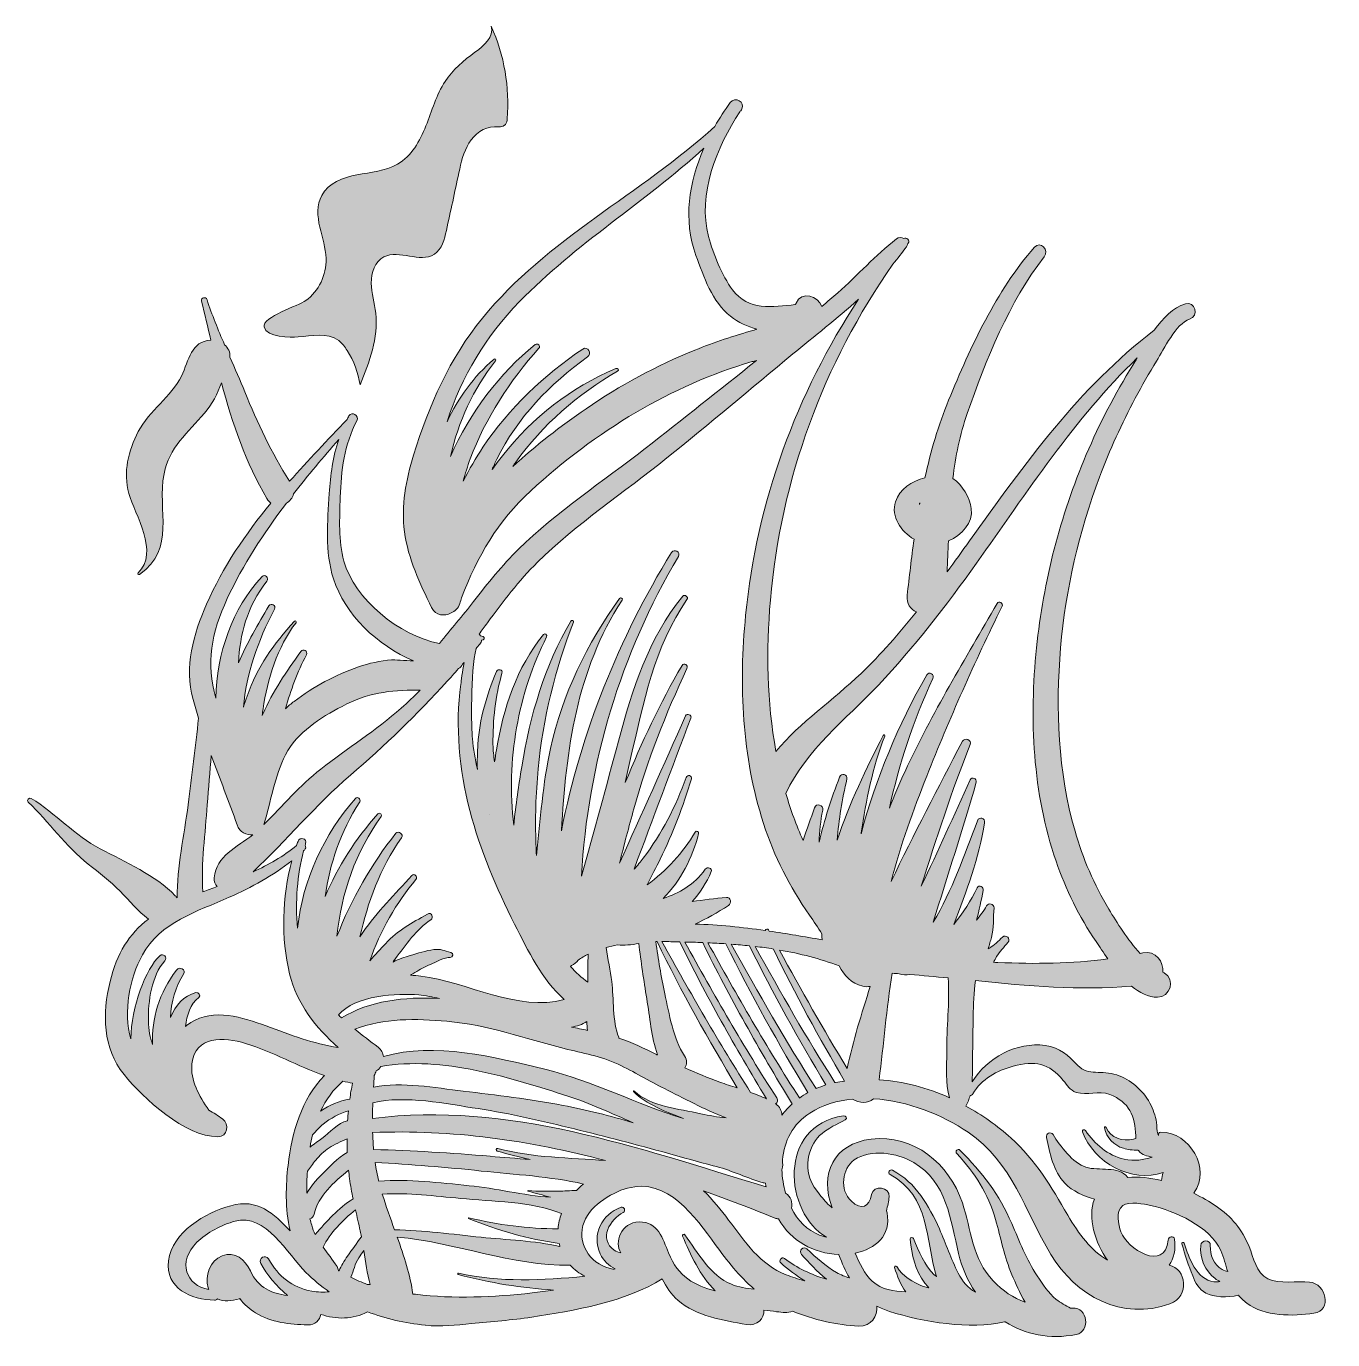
# Model space of a CAD drawing. Header units: inches. Extents: x 126 to 1772, y -1862 to -207.
import ezdxf

# ---------------------------------------------------------------- set-up
doc = ezdxf.new("R2010")
doc.units = ezdxf.units.IN
doc.header["$MEASUREMENT"] = 0
doc.layers.add('Layer 1', color=7, linetype='Continuous')

# ---------------------------------------------------------------- blocks, each defined once
blk = doc.blocks.new('block 2')
at = {"layer": 'Layer 1', "true_color": 0xffffff}
h = blk.add_hatch(color=7, dxfattribs=at)
h.dxf.hatch_style = 2
edge = h.paths.add_edge_path()
edge.add_spline(control_points=[(468.4, -598.5), (485.2, -597.4), (504.8, -592.1), (519.6, -603.2), (524, -606.6), (527.3, -611.1), (530.3, -615.7), (538.6, -628.9), (544.1, -643.7), (546.5, -659.1), (558.1, -630.1), (569.9, -599.7), (566.3, -568.7), (564.9, -555.9), (560.8, -543.4), (560.6, -530.6), (560.3, -517.7), (565.1, -503.6), (576.6, -497.7), (595.8, -487.8), (621.9, -506.1), (640.1, -494.3), (649.7, -488), (652.9, -475.6), (655.3, -464.3), (660.6, -440.2), (665.8, -416), (671, -391.8), (673.8, -378.8), (676.7, -365.6), (683.7, -354.3), (690.7, -343), (702.5, -333.8), (715.8, -333.8), (720.7, -333.8), (726.6, -334.7), (729.7, -330.9), (731.4, -328.9), (731.7, -326.2), (731.9, -323.6), (735.1, -283.9), (728.2, -243.4), (711.9, -207), (715.8, -220.3), (702.5, -231.6), (691.3, -239.7), (677, -250.1), (663.4, -261.8), (653.7, -276.5), (642.5, -293.6), (637, -313.7), (629.5, -332.6), (621.9, -351.6), (611.3, -370.7), (593.7, -380.9), (578.3, -389.8), (559.9, -390.9), (542.5, -394.2), (525, -397.5), (506.5, -404.5), (498.1, -420.2), (491.7, -432.2), (492.7, -446.7), (495.7, -460), (498.6, -473.3), (503.3, -486.3), (503.7, -499.9), (504.3, -520.5), (494.5, -540.4), (478.1, -552.8), (469.4, -559.3), (422.6, -573.1), (425.6, -586), (428.6, -599.2), (459.1, -599.1), (468.4, -598.5)], knot_values=[0, 0, 0, 0, 1, 1, 1, 2, 2, 2, 3, 3, 3, 4, 4, 4, 5, 5, 5, 6, 6, 6, 7, 7, 7, 8, 8, 8, 9, 9, 9, 10, 10, 10, 11, 11, 11, 12, 12, 12, 13, 13, 13, 14, 14, 14, 15, 15, 15, 16, 16, 16, 17, 17, 17, 18, 18, 18, 19, 19, 19, 20, 20, 20, 21, 21, 21, 22, 22, 22, 23, 23, 23, 24, 24, 24, 25, 25, 25, 25], degree=3, periodic=1)
h = blk.add_hatch(color=7, dxfattribs=at)
h.dxf.hatch_style = 2
edge = h.paths.add_edge_path()
edge.add_spline(control_points=[(1743.1, -1789.8), (1727.7, -1788.4), (1705.1, -1792.4), (1690.7, -1785.5), (1675.5, -1778.3), (1672.5, -1759), (1666.9, -1745.1), (1658, -1723.5), (1644.7, -1707.1), (1625.2, -1694.1), (1617.2, -1688.7), (1607.6, -1683), (1597.2, -1677.8), (1597.4, -1677.5), (1597.6, -1677.4), (1597.7, -1677.1), (1619.1, -1647), (1592.1, -1600.9), (1555.8, -1600.7), (1552.5, -1600.7), (1552.5, -1603.3), (1552.9, -1605), (1552.7, -1604.5), (1552.4, -1603.8), (1552, -1603), (1550.2, -1599.1), (1551.1, -1592.9), (1550.3, -1588.7), (1548.7, -1580.1), (1546, -1571.9), (1541.8, -1564.2), (1532.9, -1547.7), (1517.8, -1534.7), (1500, -1528.7), (1481.9, -1522.5), (1463.6, -1530), (1451, -1516.9), (1438.4, -1503.7), (1429.2, -1494.3), (1409.9, -1491.6), (1373.6, -1486.7), (1336.6, -1507.1), (1317.8, -1537.6), (1318.7, -1524.6), (1317.9, -1511.2), (1318.4, -1499.9), (1319.5, -1471.6), (1317.9, -1439.2), (1322.1, -1409.9), (1387.7, -1416.6), (1453.2, -1422.7), (1518.7, -1416.7), (1528.8, -1425.1), (1539.8, -1430.9), (1551.6, -1430.9), (1567.4, -1430.9), (1574.7, -1407.9), (1559.9, -1400.2), (1559.3, -1399.9), (1558.7, -1399.6), (1558.1, -1399.2), (1559.5, -1386.7), (1549.5, -1371.3), (1533, -1374.8), (1531.8, -1375.1), (1530.6, -1375.2), (1529.4, -1375.5), (1513.7, -1358.2), (1500.4, -1336.8), (1490.1, -1319.8), (1471.5, -1289), (1457.5, -1255.9), (1447.5, -1221.4), (1425.9, -1146.7), (1422.8, -1067.3), (1429.3, -990.2), (1435.6, -916.7), (1452.5, -844.1), (1478.3, -775.1), (1491.1, -741), (1506.4, -707.8), (1523.5, -675.6), (1531.9, -659.8), (1540.8, -644.2), (1550.3, -628.9), (1559.6, -613.9), (1574.5, -582), (1591.9, -576.2), (1604.1, -572.2), (1599.1, -553.2), (1586.6, -556.9), (1571.1, -561.5), (1558.3, -574.9), (1547.4, -590.2), (1452.5, -662.1), (1384.2, -758.8), (1314.6, -855.5), (1305.2, -868.6), (1295.8, -881.7), (1286.2, -894.7), (1286.9, -881.7), (1287.5, -868.6), (1288, -855.6), (1305, -848.4), (1319, -833), (1316.8, -814.7), (1315.2, -801.4), (1305.8, -785.4), (1293.6, -776.8), (1296.9, -749.3), (1302.3, -722), (1311.7, -695.1), (1335.2, -628), (1364.4, -553.9), (1408.7, -497.6), (1415.4, -489.1), (1404, -476.9), (1396.5, -485.4), (1347.6, -541.2), (1316.3, -610.4), (1288.2, -678.4), (1275.2, -709.8), (1265.7, -742.7), (1258.3, -776.3), (1242, -779.9), (1226.3, -790.8), (1221.3, -806.2), (1215.2, -824.9), (1228, -843.8), (1244.7, -853.5), (1241.4, -877.2), (1238.6, -900.8), (1236, -924.2), (1234.8, -935), (1240.2, -941.9), (1247.7, -945.1), (1225.9, -972.3), (1203, -998.5), (1177.9, -1022.6), (1142.8, -1056.3), (1101.3, -1083.8), (1070.6, -1121.1), (1059.1, -1058.4), (1058.2, -993.7), (1063.6, -930.4), (1076.4, -778.3), (1130.6, -631.8), (1217.9, -507), (1224, -499.8), (1229.7, -492.4), (1235, -484.8), (1235.7, -483.7), (1236.2, -482.6), (1236.3, -481.6), (1236.7, -481.2), (1237, -480.7), (1237.3, -480.3), (1239.8, -477), (1235.1, -472.7), (1231.9, -474.3), (1229, -472.9), (1225.2, -472.9), (1222.4, -475.1), (1196.2, -495.3), (1173.5, -521), (1148.6, -542.8), (1141.9, -548.7), (1135.1, -554.4), (1128.4, -560.1), (1124.1, -546.9), (1102.9, -540.4), (1095.9, -555.8), (1095.7, -556.5), (1095.3, -557.1), (1095, -557.7), (1066.4, -560.9), (1035.6, -565.7), (1015.9, -539.2), (1002.1, -520.7), (991.6, -494), (985.7, -472), (971.3, -419), (996.2, -359.3), (1025, -314.9), (1025.5, -314.4), (1025.9, -313.9), (1026.4, -313.4), (1027, -312.7), (1027.2, -311.9), (1027.4, -311.1), (1032.7, -302.4), (1019, -294.9), (1013, -303.2), (1006.1, -312.7), (999.6, -322.8), (993.6, -333.2), (900.1, -418.4), (781.9, -475.4), (700.8, -574.7), (659.4, -625.2), (633, -685.3), (614, -747.4), (604.3, -779.2), (598, -811), (602.5, -844.2), (607.2, -878.4), (621.7, -909.1), (636.7, -939.7), (641.8, -950.1), (652.7, -950.9), (661.1, -946.4), (666, -944.4), (670.3, -940.5), (672.2, -934.5), (673, -932.1), (673.6, -929.7), (674.2, -927.3), (694.7, -874.9), (719.5, -831.3), (761.8, -792.4), (802.3, -755), (846.6, -721.7), (894.2, -693.7), (940.3, -666.6), (989.2, -644.8), (1040.5, -629.7), (1042.4, -629.2), (1044.3, -628.6), (1046.2, -628.1), (999.7, -665.5), (952.7, -702.3), (905.7, -739.2), (852.6, -780.8), (794.6, -818.7), (746.2, -866.1), (725.5, -886.4), (707.4, -909.1), (689.6, -932.1), (676, -949.7), (660.5, -967), (646.7, -985), (595.8, -975.2), (539.3, -929), (526.1, -881.1), (519, -855.4), (520.7, -827.1), (521.5, -800.7), (522.6, -766.9), (526.5, -734.4), (542.4, -704.1), (545.9, -697.5), (536, -691.7), (532.4, -698.2), (531.5, -699.7), (530.9, -701.2), (530.1, -702.6), (505.8, -728.3), (481.1, -753.9), (457.6, -780.5), (435, -745), (417.2, -706.7), (401.2, -667.8), (395.3, -653.3), (388.9, -638.7), (382.5, -624.1), (383, -618), (380.2, -612.3), (375.7, -608.4), (367.6, -589.6), (359.9, -570.7), (353.6, -551.6), (352.2, -547.2), (345.5, -549), (346.7, -553.5), (350.6, -569.7), (354.5, -586.2), (358.5, -602.8), (333.1, -603.7), (331, -628.2), (321.4, -647.8), (308.6, -674), (280.9, -691.4), (267, -717.9), (254.4, -742.1), (247.7, -768.9), (255.2, -795.7), (262.9, -823.1), (294, -870), (266.7, -895.8), (265.5, -896.8), (267, -898.9), (268.4, -898), (315.3, -865.5), (290.4, -817.9), (299.4, -770.9), (305.5, -738.7), (329.9, -718.3), (350.3, -694.8), (360.4, -683.2), (366.7, -670.2), (371.9, -656.5), (385.6, -707.5), (402.4, -757.7), (429.2, -802.4), (430.7, -804.8), (432.4, -806.6), (434.2, -807.9), (402.1, -846.9), (373.5, -888.5), (353.1, -935.4), (336.3, -973.8), (324.7, -1013.9), (336.1, -1055.5), (338.2, -1063.3), (340.6, -1071.2), (343, -1079), (338.8, -1115.3), (334.7, -1151.8), (329.9, -1188.1), (324.8, -1226.8), (315.6, -1266.6), (315.9, -1305.7), (315.2, -1304.7), (314.5, -1303.7), (313.6, -1302.8), (289, -1277.2), (250.3, -1260.2), (219, -1243.7), (186.6, -1226.7), (163.1, -1199.1), (132, -1180.1), (129.1, -1178.4), (125.8, -1182.5), (128.3, -1184.8), (154.8, -1210), (175.1, -1240.2), (204, -1263.1), (217.7, -1274), (231.6, -1284.6), (244, -1297.1), (256.3, -1309.6), (265.9, -1322.2), (279.7, -1332.2), (255.4, -1350.8), (240.2, -1375.3), (231.4, -1411.1), (221.5, -1450.9), (222.1, -1495.1), (249, -1528.1), (273.6, -1558.3), (325.9, -1606.9), (367.1, -1606.6), (380, -1606.5), (382.2, -1591), (373.1, -1584.2), (367.6, -1580), (361.8, -1576.5), (355.9, -1573.1), (343.5, -1555.6), (332.3, -1534.6), (334.6, -1514.9), (338.8, -1478.7), (374.4, -1480.6), (402.2, -1489.1), (437.2, -1499.7), (467.9, -1517.7), (501.6, -1529.6), (472.7, -1558.8), (460.6, -1600.9), (455.7, -1642.7), (452.9, -1666.5), (451.9, -1697.4), (458.2, -1725.2), (437.7, -1703.6), (417.4, -1683.9), (383.5, -1693.5), (351, -1702.8), (310.3, -1726.1), (305.1, -1763.1), (300.4, -1796.9), (334, -1812.9), (363, -1812.5), (364.6, -1812.5), (365.8, -1811.9), (366.7, -1811.1), (374.7, -1814.8), (384.9, -1813.6), (394.4, -1811), (394.6, -1810.9), (394.8, -1810.8), (395.1, -1810.7), (400.4, -1817.9), (407.2, -1824), (414.8, -1828.7), (434.6, -1840.8), (457.8, -1843.2), (480.5, -1843.7), (490.2, -1843.9), (495.6, -1837.7), (497, -1830.5), (516.6, -1837), (537.2, -1837.2), (555.8, -1827.2), (578.9, -1836.1), (603.4, -1841.6), (628.4, -1844), (628.6, -1844), (628.8, -1843.9), (629.1, -1844), (648, -1846.6), (667.5, -1843.9), (687, -1842), (712.3, -1839.7), (737.7, -1837.8), (762.8, -1834), (815.2, -1826), (882.2, -1814.7), (927.4, -1785.5), (932.3, -1795.9), (938.3, -1805.2), (947.1, -1812.8), (970.1, -1832.9), (1004.4, -1838.2), (1033.3, -1843.2), (1047.6, -1845.6), (1055.6, -1835.4), (1055.5, -1825.3), (1060.9, -1825.9), (1066.1, -1826.5), (1071.1, -1827.1), (1079.2, -1828), (1085.5, -1828.9), (1091.4, -1826.5), (1118, -1837.3), (1147.3, -1843.9), (1174.9, -1845.2), (1191, -1845.9), (1198.6, -1832.8), (1197.8, -1820.1), (1202.6, -1822.7), (1207.8, -1824.9), (1213.6, -1826.8), (1256.4, -1840.5), (1314.9, -1849.6), (1358.8, -1840.1), (1359.1, -1840), (1359.3, -1839.9), (1359.6, -1839.8), (1384.6, -1855.7), (1415.4, -1862.5), (1448.9, -1855.9), (1467.6, -1852.3), (1463.6, -1821.1), (1444.4, -1822.5), (1443.5, -1822.5), (1442.7, -1822.5), (1441.8, -1822.6), (1435.7, -1819), (1429.4, -1816.1), (1423.7, -1811.6), (1413.9, -1803.6), (1406.9, -1792.4), (1399.9, -1782), (1386.1, -1761.3), (1377.5, -1738.7), (1367.7, -1715.9), (1352.2, -1679.7), (1330.4, -1651.3), (1302.5, -1623.6), (1299.8, -1620.9), (1295.8, -1625), (1298.4, -1627.8), (1321.6, -1653), (1337.8, -1677.8), (1347.3, -1711), (1354, -1734.3), (1358.5, -1758.1), (1368, -1780.6), (1372.4, -1790.9), (1377.8, -1803.4), (1384.5, -1815.3), (1369.9, -1809.8), (1356.4, -1801.1), (1344.2, -1788.2), (1317.8, -1760.3), (1316.9, -1724.4), (1305.5, -1689.9), (1289.1, -1640.7), (1244.3, -1603.2), (1190.5, -1609.7), (1143.2, -1615.3), (1125.3, -1653.8), (1141.5, -1696.2), (1136.6, -1692.4), (1132.2, -1687.3), (1127.3, -1681.5), (1114.5, -1666.3), (1107.9, -1652.4), (1111.8, -1632.1), (1117, -1604.5), (1136.1, -1596.6), (1158, -1585.3), (1161, -1583.8), (1158.7, -1579.8), (1155.8, -1580.2), (1072.3, -1592.1), (1080.9, -1702.8), (1134.4, -1733.4), (1131.7, -1732.7), (1129, -1731.9), (1126.4, -1730.9), (1109.6, -1724.4), (1097.9, -1712), (1090.1, -1696.6), (1091.6, -1689.6), (1089.7, -1681.8), (1082.7, -1677.7), (1080, -1668.1), (1078.4, -1658.1), (1078.2, -1648.2), (1079.2, -1644.2), (1079.4, -1639.9), (1078.7, -1635.9), (1081, -1612.4), (1091.6, -1590.5), (1113.4, -1576.7), (1129.5, -1566.4), (1147.9, -1560.9), (1167.2, -1559.1), (1175.5, -1564.6), (1186.8, -1565.2), (1193.5, -1558.7), (1236.7, -1561.4), (1281.1, -1579.2), (1312.7, -1600.9), (1369.5, -1640), (1383.6, -1699.5), (1417.1, -1755.2), (1448.3, -1807), (1507.2, -1839.2), (1567.1, -1817.2), (1592.6, -1807.8), (1587.9, -1772.9), (1566.1, -1768.4), (1572, -1760), (1574.8, -1748.8), (1572.9, -1735.7), (1572.2, -1730.7), (1565, -1732.4), (1564.7, -1736.8), (1561.4, -1778.1), (1512.3, -1747.4), (1505.4, -1726.5), (1502.2, -1717.1), (1497.9, -1700.7), (1507.7, -1693.3), (1515.4, -1687.5), (1535.1, -1691.6), (1542.7, -1693.3), (1572.9, -1699.9), (1618, -1720.1), (1631.2, -1750.1), (1635, -1758.9), (1637.4, -1767.9), (1640, -1776.6), (1637.7, -1776.1), (1635.4, -1775.3), (1632.9, -1773.8), (1622.1, -1767.7), (1617.5, -1755.6), (1618, -1743.8), (1618.4, -1735.8), (1606.6, -1736.1), (1605.9, -1743.8), (1604.4, -1759.8), (1611.2, -1775.6), (1624.1, -1785.4), (1625.9, -1786.8), (1628, -1788.1), (1630.2, -1789.2), (1627.7, -1789.6), (1625.2, -1789.7), (1622.6, -1789.4), (1600.4, -1786.6), (1591, -1759.3), (1585.1, -1740.9), (1584.5, -1739), (1581.5, -1739.8), (1582.1, -1741.7), (1586.1, -1755.2), (1590.5, -1769), (1595.8, -1782), (1599.3, -1790.8), (1603.7, -1799.1), (1612.5, -1803.6), (1621.9, -1808.5), (1639.8, -1810.2), (1653.4, -1806.1), (1656.2, -1809.8), (1659.7, -1813.3), (1664, -1816.5), (1686.4, -1833.1), (1722.2, -1833.1), (1748.4, -1829.1), (1772.3, -1825.5), (1763.9, -1791.6), (1743.1, -1789.8)], knot_values=[0, 0, 0, 0, 1, 1, 1, 2, 2, 2, 3, 3, 3, 4, 4, 4, 5, 5, 5, 6, 6, 6, 7, 7, 7, 8, 8, 8, 9, 9, 9, 10, 10, 10, 11, 11, 11, 12, 12, 12, 13, 13, 13, 14, 14, 14, 15, 15, 15, 16, 16, 16, 17, 17, 17, 18, 18, 18, 19, 19, 19, 20, 20, 20, 21, 21, 21, 22, 22, 22, 23, 23, 23, 24, 24, 24, 25, 25, 25, 26, 26, 26, 27, 27, 27, 28, 28, 28, 29, 29, 29, 30, 30, 30, 31, 31, 31, 32, 32, 32, 33, 33, 33, 34, 34, 34, 35, 35, 35, 36, 36, 36, 37, 37, 37, 38, 38, 38, 39, 39, 39, 40, 40, 40, 41, 41, 41, 42, 42, 42, 43, 43, 43, 44, 44, 44, 45, 45, 45, 46, 46, 46, 47, 47, 47, 48, 48, 48, 49, 49, 49, 50, 50, 50, 51, 51, 51, 52, 52, 52, 53, 53, 53, 54, 54, 54, 55, 55, 55, 56, 56, 56, 57, 57, 57, 58, 58, 58, 59, 59, 59, 60, 60, 60, 61, 61, 61, 62, 62, 62, 63, 63, 63, 64, 64, 64, 65, 65, 65, 66, 66, 66, 67, 67, 67, 68, 68, 68, 69, 69, 69, 70, 70, 70, 71, 71, 71, 72, 72, 72, 73, 73, 73, 74, 74, 74, 75, 75, 75, 76, 76, 76, 77, 77, 77, 78, 78, 78, 79, 79, 79, 80, 80, 80, 81, 81, 81, 82, 82, 82, 83, 83, 83, 84, 84, 84, 85, 85, 85, 86, 86, 86, 87, 87, 87, 88, 88, 88, 89, 89, 89, 90, 90, 90, 91, 91, 91, 92, 92, 92, 93, 93, 93, 94, 94, 94, 95, 95, 95, 96, 96, 96, 97, 97, 97, 98, 98, 98, 99, 99, 99, 100, 100, 100, 101, 101, 101, 102, 102, 102, 103, 103, 103, 104, 104, 104, 105, 105, 105, 106, 106, 106, 107, 107, 107, 108, 108, 108, 109, 109, 109, 110, 110, 110, 111, 111, 111, 112, 112, 112, 113, 113, 113, 114, 114, 114, 115, 115, 115, 116, 116, 116, 117, 117, 117, 118, 118, 118, 119, 119, 119, 120, 120, 120, 121, 121, 121, 122, 122, 122, 123, 123, 123, 124, 124, 124, 125, 125, 125, 126, 126, 126, 127, 127, 127, 128, 128, 128, 129, 129, 129, 130, 130, 130, 131, 131, 131, 132, 132, 132, 133, 133, 133, 134, 134, 134, 135, 135, 135, 136, 136, 136, 137, 137, 137, 138, 138, 138, 139, 139, 139, 140, 140, 140, 141, 141, 141, 142, 142, 142, 143, 143, 143, 144, 144, 144, 145, 145, 145, 146, 146, 146, 147, 147, 147, 148, 148, 148, 149, 149, 149, 150, 150, 150, 151, 151, 151, 152, 152, 152, 153, 153, 153, 154, 154, 154, 155, 155, 155, 156, 156, 156, 157, 157, 157, 158, 158, 158, 159, 159, 159, 160, 160, 160, 161, 161, 161, 162, 162, 162, 163, 163, 163, 164, 164, 164, 165, 165, 165, 166, 166, 166, 167, 167, 167, 168, 168, 168, 169, 169, 169, 170, 170, 170, 171, 171, 171, 172, 172, 172, 173, 173, 173, 174, 174, 174, 175, 175, 175, 176, 176, 176, 177, 177, 177, 178, 178, 178, 179, 179, 179, 180, 180, 180, 181, 181, 181, 182, 182, 182, 183, 183, 183, 184, 184, 184, 185, 185, 185, 186, 186, 186, 187, 187, 187, 188, 188, 188, 189, 189, 189, 190, 190, 190, 191, 191, 191, 192, 192, 192, 193, 193, 193, 194, 194, 194, 195, 195, 195, 196, 196, 196, 197, 197, 197, 198, 198, 198, 199, 199, 199, 200, 200, 200, 201, 201, 201, 202, 202, 202, 202], degree=3, periodic=1)
edge = h.paths.add_edge_path()
edge.add_spline(control_points=[(1251.7, -808.5), (1251.8, -808.1), (1252, -807.8), (1252.1, -807.5), (1251.9, -808.2), (1251.8, -808.9), (1251.7, -809.7), (1251.7, -809.3), (1251.6, -808.9), (1251.7, -808.5)], knot_values=[0, 0, 0, 0, 1, 1, 1, 2, 2, 2, 3, 3, 3, 3], degree=3, periodic=1)
edge = h.paths.add_edge_path()
edge.add_spline(control_points=[(1285.8, -1499.9), (1286.1, -1517.2), (1283.8, -1539.6), (1289.4, -1557.5), (1261.2, -1544.8), (1231.1, -1536.7), (1200.6, -1534.7), (1206.6, -1490.1), (1209.6, -1445.1), (1217.2, -1400.6), (1220.1, -1400.8), (1223.1, -1401), (1226, -1401.2), (1230.3, -1402.7), (1234.8, -1403.1), (1239.1, -1402.1), (1255.2, -1403.4), (1271.4, -1404.9), (1287.6, -1406.5), (1289.7, -1436.9), (1285.4, -1470.2), (1285.8, -1499.9)], knot_values=[0, 0, 0, 0, 1, 1, 1, 2, 2, 2, 3, 3, 3, 4, 4, 4, 5, 5, 5, 6, 6, 6, 7, 7, 7, 7], degree=3, periodic=1)
edge = h.paths.add_edge_path()
edge.add_spline(control_points=[(1145.6, -1538.3), (1145.4, -1538.3), (1145.2, -1538.4), (1145, -1538.4), (1109.3, -1482.5), (1076.5, -1424.8), (1044.3, -1366.8), (1052.1, -1367.7), (1059.8, -1368.8), (1067.4, -1370), (1094.7, -1426.9), (1125.2, -1481.9), (1156.9, -1536.4), (1153.1, -1537), (1149.3, -1537.5), (1145.6, -1538.3)], knot_values=[0, 0, 0, 0, 1, 1, 1, 2, 2, 2, 3, 3, 3, 4, 4, 4, 5, 5, 5, 5], degree=3, periodic=1)
edge = h.paths.add_edge_path()
edge.add_spline(control_points=[(1121.2, -1545.9), (1083.3, -1486.6), (1048.4, -1425.5), (1014.2, -1363.9), (1021.9, -1364.5), (1029.6, -1365.2), (1037.3, -1366), (1066.5, -1426), (1099.3, -1484.1), (1133.4, -1541.4), (1129.2, -1542.7), (1125.1, -1544.3), (1121.2, -1545.9)], knot_values=[0, 0, 0, 0, 1, 1, 1, 2, 2, 2, 3, 3, 3, 4, 4, 4, 4], degree=3, periodic=1)
edge = h.paths.add_edge_path()
edge.add_spline(control_points=[(1100.2, -1557.7), (1059, -1494.2), (1021.5, -1428.4), (984.8, -1362.2), (992.3, -1362.5), (999.9, -1362.9), (1007.6, -1363.4), (1038.9, -1427.7), (1074.1, -1489.7), (1110.9, -1551), (1107.2, -1553.1), (1103.6, -1555.3), (1100.3, -1557.8), (1100.2, -1557.7), (1100.2, -1557.7), (1100.2, -1557.7)], knot_values=[0, 0, 0, 0, 1, 1, 1, 2, 2, 2, 3, 3, 3, 4, 4, 4, 5, 5, 5, 5], degree=3, periodic=1)
edge = h.paths.add_edge_path()
edge.add_spline(control_points=[(1150.3, -1391.3), (1156.9, -1403.8), (1164.9, -1413.1), (1179.9, -1416.9), (1183.4, -1417.8), (1186.5, -1417.7), (1189.4, -1417.1), (1178.6, -1451.3), (1167.6, -1485.9), (1160.4, -1520.7), (1130.4, -1471.8), (1102.5, -1421.7), (1075, -1371.3), (1100.8, -1375.7), (1126.2, -1382.1), (1150.3, -1391.3)], knot_values=[0, 0, 0, 0, 1, 1, 1, 2, 2, 2, 3, 3, 3, 4, 4, 4, 5, 5, 5, 5], degree=3, periodic=1)
edge = h.paths.add_edge_path()
edge.add_spline(control_points=[(1199.7, -1037.3), (1245.1, -989.5), (1285.1, -937.4), (1323.4, -883.7), (1386.3, -795.4), (1447.2, -700.9), (1525.8, -625.1), (1523.9, -628.3), (1522.1, -631.3), (1520.4, -634.1), (1497.8, -670.1), (1478.3, -707.8), (1461.7, -746.9), (1428.7, -824.4), (1407.7, -906.4), (1399, -990.2), (1389.8, -1079.8), (1394, -1173.5), (1423.6, -1259.2), (1436, -1294.9), (1452.6, -1329.4), (1474, -1360.7), (1478.4, -1367), (1483.3, -1374.6), (1488.8, -1382.4), (1442.9, -1388.5), (1397.9, -1389.1), (1350.1, -1386.9), (1348.3, -1386.8), (1346.6, -1386.8), (1344.9, -1386.7), (1346.1, -1384.3), (1347.3, -1381.9), (1348.7, -1379.6), (1352.7, -1373.2), (1358, -1367.6), (1362.9, -1361.9), (1366.8, -1357.2), (1360.6, -1350.7), (1356.1, -1355.1), (1351, -1360), (1345.8, -1365.2), (1339.7, -1368.8), (1339.1, -1369.2), (1338.5, -1369.5), (1337.9, -1369.8), (1339.6, -1364.8), (1341, -1359.8), (1342.2, -1355.4), (1345.5, -1343), (1344.4, -1330.8), (1345.4, -1318.1), (1345.8, -1313.1), (1338.4, -1311.4), (1336.1, -1315.6), (1332.5, -1322.1), (1327.9, -1327.9), (1323.3, -1333.7), (1326.7, -1321.3), (1329.4, -1308.6), (1331.8, -1296.2), (1332.7, -1291.8), (1326.3, -1288.3), (1324.2, -1292.9), (1316.3, -1309.2), (1306.7, -1324.2), (1295.4, -1338.2), (1295.2, -1338.6), (1294.9, -1338.9), (1294.6, -1339.2), (1310.6, -1297.3), (1326.5, -1255.2), (1333.5, -1210.8), (1334.4, -1204.9), (1326.8, -1202.7), (1324.6, -1208.3), (1307.9, -1251.9), (1292.7, -1296.4), (1268.8, -1336.3), (1286.9, -1277.5), (1306, -1219.1), (1323, -1159.9), (1324.3, -1155.4), (1317.3, -1152.2), (1315.3, -1156.7), (1295, -1201.3), (1274.9, -1246.4), (1253.8, -1290.9), (1272.6, -1230.8), (1291.9, -1171.1), (1315.4, -1112.3), (1317.7, -1106.6), (1308.3, -1102.8), (1305.5, -1108.2), (1275.3, -1166.7), (1244.1, -1225.3), (1215.7, -1285), (1227.4, -1239.3), (1244.1, -1194.4), (1260.7, -1152.1), (1289.2, -1079.3), (1321.2, -1008.3), (1355.5, -938.1), (1357.5, -933.9), (1351.6, -930.3), (1349.3, -934.4), (1309.3, -1004.1), (1267, -1073), (1233.3, -1146.1), (1226.1, -1161.5), (1219.7, -1177), (1213.5, -1192.5), (1225.9, -1136.6), (1243.9, -1082), (1268.3, -1029.1), (1270.7, -1024), (1263.6, -1019.6), (1260.7, -1024.6), (1224.5, -1087.7), (1196.4, -1155), (1177.9, -1225), (1177.9, -1224.7), (1177.9, -1224.4), (1178, -1224), (1184.4, -1182.4), (1192.2, -1140.8), (1207.9, -1101.6), (1208.4, -1100.4), (1206.3, -1099.5), (1205.7, -1100.7), (1184.8, -1142.1), (1162.9, -1186.7), (1147.7, -1232.9), (1150, -1207), (1154, -1181), (1160, -1155.8), (1161.4, -1149.7), (1152.8, -1147.5), (1150.7, -1153.3), (1140.5, -1180.3), (1131.6, -1207.2), (1124.9, -1235.2), (1125.6, -1221.7), (1126.8, -1208.3), (1129.5, -1195.1), (1131, -1188.3), (1121.3, -1185.6), (1119.1, -1192.2), (1114.8, -1205.3), (1109.3, -1219.1), (1104.8, -1233.2), (1096.2, -1214.1), (1089, -1194.4), (1083.1, -1174.2), (1083, -1174.1), (1083, -1174), (1083, -1173.8), (1109.1, -1118.7), (1158.4, -1080.7), (1199.7, -1037.3)], knot_values=[0, 0, 0, 0, 1, 1, 1, 2, 2, 2, 3, 3, 3, 4, 4, 4, 5, 5, 5, 6, 6, 6, 7, 7, 7, 8, 8, 8, 9, 9, 9, 10, 10, 10, 11, 11, 11, 12, 12, 12, 13, 13, 13, 14, 14, 14, 15, 15, 15, 16, 16, 16, 17, 17, 17, 18, 18, 18, 19, 19, 19, 20, 20, 20, 21, 21, 21, 22, 22, 22, 23, 23, 23, 24, 24, 24, 25, 25, 25, 26, 26, 26, 27, 27, 27, 28, 28, 28, 29, 29, 29, 30, 30, 30, 31, 31, 31, 32, 32, 32, 33, 33, 33, 34, 34, 34, 35, 35, 35, 36, 36, 36, 37, 37, 37, 38, 38, 38, 39, 39, 39, 40, 40, 40, 41, 41, 41, 42, 42, 42, 43, 43, 43, 44, 44, 44, 45, 45, 45, 46, 46, 46, 47, 47, 47, 48, 48, 48, 49, 49, 49, 50, 50, 50, 51, 51, 51, 52, 52, 52, 53, 53, 53, 53], degree=3, periodic=1)
edge = h.paths.add_edge_path()
edge.add_spline(control_points=[(968.2, -615.2), (920.1, -634.8), (874.2, -659.7), (831.3, -689), (799.1, -711.1), (767.7, -735.4), (738.8, -762), (740.1, -760.1), (741.4, -758.1), (742.8, -756.2), (776.3, -709.6), (821.1, -670.2), (871, -641.8), (873.3, -640.5), (871.2, -637.4), (868.9, -638.4), (811.8, -662.6), (764, -699.5), (725.9, -748.5), (721.5, -754.1), (717.2, -759.8), (712.8, -765.8), (714.7, -761.4), (716.7, -757), (718.8, -752.8), (744.9, -700), (785.6, -657.9), (833.1, -623.8), (839.1, -619.5), (833.5, -609.5), (827.2, -613.8), (778.2, -646.6), (734.3, -688.3), (701.4, -737.5), (692.5, -750.9), (684.1, -765.3), (676.4, -780.5), (678.9, -771), (681.9, -761.6), (685.4, -752.1), (704.4, -701.2), (735.6, -653.3), (771.7, -612.9), (774.5, -609.7), (770.3, -605.8), (767.2, -608.3), (722.7, -643.7), (685.1, -693.7), (660.4, -749.1), (670.3, -705.3), (689.3, -664.1), (717.3, -628.5), (718.4, -627.1), (716.7, -625.4), (715.3, -626.6), (689.5, -648.6), (670.3, -675.6), (656.1, -705.4), (674.8, -647.9), (704.6, -598.3), (747.5, -554.1), (818.2, -481.2), (905.4, -428.8), (979.8, -360.6), (960.9, -403.5), (953.5, -450.7), (969.8, -495.9), (979.4, -522.6), (990.4, -554.3), (1013.3, -572.5), (1023.1, -580.4), (1034.6, -585.5), (1046.7, -588.8), (1045.5, -589.2), (1044.2, -589.5), (1043, -589.9), (1017.6, -597.2), (992.7, -605.2), (968.2, -615.2)], knot_values=[0, 0, 0, 0, 1, 1, 1, 2, 2, 2, 3, 3, 3, 4, 4, 4, 5, 5, 5, 6, 6, 6, 7, 7, 7, 8, 8, 8, 9, 9, 9, 10, 10, 10, 11, 11, 11, 12, 12, 12, 13, 13, 13, 14, 14, 14, 15, 15, 15, 16, 16, 16, 17, 17, 17, 18, 18, 18, 19, 19, 19, 20, 20, 20, 21, 21, 21, 22, 22, 22, 23, 23, 23, 24, 24, 24, 25, 25, 25, 26, 26, 26, 26], degree=3, periodic=1)
edge = h.paths.add_edge_path()
edge.add_spline(control_points=[(770.1, -882.5), (819.6, -833.9), (879, -794.5), (933, -751.1), (986.6, -708.1), (1039.1, -663.9), (1091.9, -620), (1118.3, -598), (1147.7, -575.4), (1174.8, -551), (1096.2, -669.9), (1046.4, -807), (1032.4, -949.4), (1023.7, -1036.9), (1027.7, -1127.7), (1055, -1211.9), (1068.4, -1253.5), (1088.1, -1291.4), (1112.9, -1327.3), (1118.4, -1335.2), (1123.5, -1343), (1128.5, -1350.9), (1128.5, -1352.6), (1128.5, -1354.2), (1128.6, -1355.9), (1128.6, -1356.8), (1128.8, -1357.6), (1128.9, -1358.4), (1106.6, -1354.5), (1084.3, -1350.7), (1062.1, -1347.4), (1061.8, -1347), (1061.6, -1346.5), (1061.3, -1346), (1060.2, -1343.9), (1057.6, -1344.9), (1057.1, -1346.7), (1027.9, -1342.5), (998.5, -1339.4), (968.6, -1338.6), (983.1, -1331.9), (997.1, -1324.1), (1010.8, -1315), (1014.9, -1312.3), (1013.8, -1304.3), (1008.1, -1304.9), (993.6, -1306.4), (979.3, -1308.2), (964.9, -1310.2), (975.1, -1299), (983.4, -1286.4), (988.9, -1272.5), (990.8, -1268), (984.1, -1266.1), (981.6, -1269.5), (967.2, -1289.5), (948.7, -1299.5), (928.6, -1306.3), (951, -1283.2), (965.1, -1255.5), (973.2, -1224.5), (973.9, -1221.9), (970.2, -1220.3), (968.8, -1222.7), (953.4, -1248.7), (932.6, -1271.3), (908.2, -1289.1), (914.3, -1277.9), (919.7, -1266.8), (924.7, -1256.7), (940.8, -1224.4), (953.8, -1190), (964.1, -1155.5), (965.4, -1151.3), (959, -1149.6), (957.5, -1153.7), (944.3, -1190.7), (926.8, -1224), (903.4, -1255.5), (899.9, -1260.2), (896, -1264.7), (891.9, -1269.2), (915.5, -1205.7), (939.3, -1142.2), (963.4, -1078.9), (964.8, -1075.1), (958.4, -1072.4), (956.8, -1076.1), (929.2, -1138.1), (901.4, -1199.9), (873.5, -1261.7), (879.3, -1238.8), (885.2, -1215.9), (891.6, -1193.2), (908.5, -1132.6), (931.7, -1073.3), (958.5, -1016.4), (960.5, -1012.3), (954.7, -1008.7), (952.3, -1012.8), (924.3, -1060), (901.4, -1109.5), (880.7, -1160.2), (883, -1150.1), (885.2, -1140), (887.5, -1129.9), (903.3, -1061), (917.3, -988.5), (958.5, -929.6), (960.7, -926.4), (955.6, -922.4), (953.1, -925.4), (909.4, -979), (889.7, -1042.4), (872.1, -1108.1), (856.9, -1165), (841.2, -1221.7), (825.4, -1278.4), (833.5, -1136.6), (874.7, -997.9), (947.7, -875.3), (951, -869.8), (942.4, -864.8), (939, -870.3), (872, -978.9), (825, -1097.2), (800.2, -1221), (806.2, -1119.1), (819.1, -1018.6), (876.8, -930.3), (878.2, -928.2), (874.8, -926.3), (873.3, -928.3), (832.9, -984.7), (801.2, -1049.2), (786.5, -1117.2), (776.9, -1161.6), (773.4, -1206.8), (768.9, -1252), (768.5, -1247.2), (768.2, -1242.5), (768.1, -1237.8), (767, -1206.2), (768, -1174.5), (770.9, -1143), (776.7, -1079.6), (792.7, -1017.3), (815.3, -958), (816.1, -956), (813, -954.8), (812, -956.6), (779.2, -1013.5), (760.6, -1075.5), (750.2, -1140.2), (746.5, -1163.5), (742.7, -1188.5), (740.2, -1213.9), (730.2, -1133.2), (745.9, -1046.5), (781.6, -976.5), (782.7, -974.2), (779.6, -971.3), (777.8, -973.6), (743.2, -1015.7), (727.5, -1065.9), (718.3, -1119.1), (717.5, -1124), (716.7, -1128.9), (716, -1133.9), (714.9, -1126.6), (714.1, -1119.4), (714, -1112.1), (713.7, -1082), (717, -1051.3), (725.3, -1022.3), (726.6, -1017.7), (720.1, -1016.3), (718.4, -1020.4), (706, -1050.2), (696.9, -1079.7), (695.1, -1112.1), (694.5, -1121.8), (694, -1132.7), (694.3, -1143.7), (691.6, -1130.8), (689.4, -1117.9), (688, -1104.8), (686.8, -1093.5), (685.4, -1019.4), (692.6, -991.3), (694.2, -989.5), (695.8, -987.7), (697.4, -985.8), (698.7, -984.2), (699.4, -982.5), (699.6, -980.8), (699.7, -980.7), (699.9, -980.7), (700, -980.6), (702.4, -980.8), (704.3, -977.5), (701.7, -976.2), (700.5, -975.6), (699.3, -975.3), (698.2, -975.1), (697.8, -974.4), (697.3, -973.8), (696.7, -973.2), (700.1, -968.4), (703.5, -963.6), (706.9, -959), (726.6, -932.4), (746.4, -905.8), (770.1, -882.5)], knot_values=[0, 0, 0, 0, 1, 1, 1, 2, 2, 2, 3, 3, 3, 4, 4, 4, 5, 5, 5, 6, 6, 6, 7, 7, 7, 8, 8, 8, 9, 9, 9, 10, 10, 10, 11, 11, 11, 12, 12, 12, 13, 13, 13, 14, 14, 14, 15, 15, 15, 16, 16, 16, 17, 17, 17, 18, 18, 18, 19, 19, 19, 20, 20, 20, 21, 21, 21, 22, 22, 22, 23, 23, 23, 24, 24, 24, 25, 25, 25, 26, 26, 26, 27, 27, 27, 28, 28, 28, 29, 29, 29, 30, 30, 30, 31, 31, 31, 32, 32, 32, 33, 33, 33, 34, 34, 34, 35, 35, 35, 36, 36, 36, 37, 37, 37, 38, 38, 38, 39, 39, 39, 40, 40, 40, 41, 41, 41, 42, 42, 42, 43, 43, 43, 44, 44, 44, 45, 45, 45, 46, 46, 46, 47, 47, 47, 48, 48, 48, 49, 49, 49, 50, 50, 50, 51, 51, 51, 52, 52, 52, 53, 53, 53, 54, 54, 54, 55, 55, 55, 56, 56, 56, 57, 57, 57, 58, 58, 58, 59, 59, 59, 60, 60, 60, 61, 61, 61, 62, 62, 62, 63, 63, 63, 64, 64, 64, 65, 65, 65, 66, 66, 66, 67, 67, 67, 68, 68, 68, 69, 69, 69, 70, 70, 70, 71, 71, 71, 71], degree=3, periodic=1)
edge = h.paths.add_edge_path()
edge.add_spline(control_points=[(590, -1724), (584.5, -1709), (579, -1693.9), (574.5, -1678.8), (607.2, -1677.1), (640.7, -1681.3), (673.1, -1684.4), (712.4, -1688.3), (762.9, -1688), (800.3, -1703.4), (798, -1709.5), (796.4, -1715.8), (796, -1722.3), (796, -1722.5), (796, -1722.7), (796, -1722.8), (758.1, -1722.4), (720.4, -1717.9), (683.6, -1708.7), (683, -1708.5), (682.8, -1709.3), (683.3, -1709.6), (720.5, -1725), (757.9, -1735.6), (797.4, -1741.1), (797.7, -1742.4), (798, -1743.7), (798.3, -1744.9), (766.3, -1737.7), (731, -1736.5), (699, -1733.3), (663.5, -1729.7), (626, -1724.2), (590, -1724)], knot_values=[0, 0, 0, 0, 1, 1, 1, 2, 2, 2, 3, 3, 3, 4, 4, 4, 5, 5, 5, 6, 6, 6, 7, 7, 7, 8, 8, 8, 9, 9, 9, 10, 10, 10, 11, 11, 11, 11], degree=3, periodic=1)
edge = h.paths.add_edge_path()
edge.add_spline(control_points=[(476.3, -1245.4), (478.4, -1243.4), (478.3, -1241.1), (477.2, -1239.3), (477.5, -1238.5), (477.7, -1237.7), (477.9, -1236.9), (479.9, -1230.7), (470.5, -1228.3), (468.3, -1234.3), (467.6, -1236), (467, -1237.7), (466.4, -1239.5), (449.7, -1253.3), (431.1, -1263.8), (411.7, -1272.7), (453.5, -1233.1), (490.3, -1188.8), (534.3, -1151), (578, -1113.5), (618.1, -1074.3), (656.4, -1032.4), (658.7, -1030.4), (660.8, -1028.1), (662.6, -1025.5), (665.3, -1022.6), (668, -1019.6), (670.6, -1016.6), (672.8, -1015.2), (674.5, -1013.3), (675.6, -1011.1), (676.2, -1010.3), (676.8, -1009.6), (677.5, -1008.9), (675.2, -1020.8), (674.1, -1032.1), (673.6, -1036.2), (666.1, -1089.4), (671.5, -1143.8), (684.9, -1195.6), (697.8, -1245.4), (718.2, -1293), (741.3, -1338.8), (758.4, -1372.8), (775.6, -1408.2), (803.7, -1433.7), (746, -1449.9), (680.5, -1411.2), (623.2, -1404.1), (619.1, -1403.6), (614.7, -1403.3), (610.1, -1403.1), (611.9, -1401.8), (613.8, -1400.6), (615.5, -1399.6), (622, -1395.8), (628.4, -1392.4), (635.3, -1389.4), (641.6, -1386.8), (653.2, -1380.1), (660.2, -1380.6), (663.8, -1380.9), (664.5, -1375.2), (661, -1374.3), (652.2, -1372.2), (648.4, -1369.5), (639.3, -1370.7), (629.3, -1372), (619.1, -1375.5), (609.5, -1378.3), (603.1, -1380.2), (595.1, -1382.7), (588, -1386.4), (589, -1384.9), (590, -1383.5), (591.1, -1382.1), (603.3, -1366.1), (618.5, -1344), (635.6, -1333.2), (640.2, -1330.3), (636.1, -1323.1), (631.4, -1325.9), (611.5, -1337.7), (594.4, -1345.8), (578.5, -1363.3), (572.7, -1369.6), (565.4, -1377.1), (558.8, -1385.1), (571.3, -1347.6), (593.1, -1310.7), (616.8, -1282.4), (619.8, -1278.9), (614.8, -1273.8), (611.7, -1277.3), (591, -1300.7), (567.6, -1323.2), (550.1, -1349.2), (548.9, -1350.9), (547.6, -1352.8), (546.2, -1354.8), (556.4, -1310.8), (571, -1268.8), (598.9, -1229.8), (601.9, -1225.5), (594.9, -1220.1), (591.6, -1224.2), (561.1, -1262.6), (535.3, -1307.1), (517.4, -1354), (522.5, -1299.9), (541, -1247.1), (573.2, -1203.2), (575.1, -1200.6), (570.9, -1197.4), (568.8, -1199.8), (540.7, -1231.4), (518.2, -1266.3), (502.5, -1303.9), (508.2, -1262.4), (521.9, -1222.6), (546, -1184.3), (548, -1181.1), (543.2, -1177.2), (540.7, -1180.2), (501.3, -1225.1), (474, -1283.4), (467.7, -1343.6), (464.5, -1311), (467.3, -1276.4), (475.3, -1246.3), (475.6, -1245.9), (475.9, -1245.7), (476.3, -1245.4)], knot_values=[0, 0, 0, 0, 1, 1, 1, 2, 2, 2, 3, 3, 3, 4, 4, 4, 5, 5, 5, 6, 6, 6, 7, 7, 7, 8, 8, 8, 9, 9, 9, 10, 10, 10, 11, 11, 11, 12, 12, 12, 13, 13, 13, 14, 14, 14, 15, 15, 15, 16, 16, 16, 17, 17, 17, 18, 18, 18, 19, 19, 19, 20, 20, 20, 21, 21, 21, 22, 22, 22, 23, 23, 23, 24, 24, 24, 25, 25, 25, 26, 26, 26, 27, 27, 27, 28, 28, 28, 29, 29, 29, 30, 30, 30, 31, 31, 31, 32, 32, 32, 33, 33, 33, 34, 34, 34, 35, 35, 35, 36, 36, 36, 37, 37, 37, 38, 38, 38, 39, 39, 39, 40, 40, 40, 41, 41, 41, 42, 42, 42, 43, 43, 43, 44, 44, 44, 44], degree=3, periodic=1)
edge = h.paths.add_edge_path()
edge.add_spline(control_points=[(622.3, -1043.8), (614.6, -1051.6), (606.7, -1059.1), (598.4, -1066.3), (566.4, -1094.4), (530.6, -1117.2), (497, -1143.3), (470.2, -1164.1), (449.2, -1189.5), (425.4, -1213.1), (434.3, -1184.1), (438.5, -1152.1), (452.6, -1125.1), (467.6, -1096.5), (496, -1078.8), (523.9, -1064.2), (555.8, -1047.4), (583.6, -1043.4), (618.9, -1043.8), (620, -1043.9), (621.2, -1043.8), (622.3, -1043.8)], knot_values=[0, 0, 0, 0, 1, 1, 1, 2, 2, 2, 3, 3, 3, 4, 4, 4, 5, 5, 5, 6, 6, 6, 7, 7, 7, 7], degree=3, periodic=1)
edge = h.paths.add_edge_path()
edge.add_spline(control_points=[(719.4, -1624.7), (733.1, -1628.8), (746.9, -1632.2), (760.8, -1635.4), (743.8, -1633.9), (726.8, -1632.7), (710.4, -1631.2), (661.5, -1626.9), (612.6, -1624.2), (563.6, -1622.6), (563, -1615.6), (562.5, -1608.5), (562.3, -1601.4), (661.5, -1597), (760, -1611.4), (856, -1636.6), (810.6, -1632.9), (764.1, -1633.5), (720.3, -1621.4), (718.1, -1620.8), (717.2, -1624.1), (719.4, -1624.7)], knot_values=[0, 0, 0, 0, 1, 1, 1, 2, 2, 2, 3, 3, 3, 4, 4, 4, 5, 5, 5, 6, 6, 6, 7, 7, 7, 7], degree=3, periodic=1)
edge = h.paths.add_edge_path()
edge.add_spline(control_points=[(520.1, -1775.8), (519.8, -1775.6), (519.4, -1775.4), (519.1, -1775.2), (519, -1773.4), (518.5, -1771.7), (517.5, -1770.2), (511.7, -1761.4), (505.5, -1753.9), (499.8, -1746), (508.5, -1727.6), (524.6, -1712), (540.7, -1698.8), (542.7, -1707.7), (544.8, -1716.5), (546.7, -1725.3), (547.2, -1727.8), (547.7, -1730.2), (548.1, -1732.7), (542.3, -1740.8), (536.4, -1748.9), (530.7, -1757.1), (526.5, -1763.2), (522.3, -1769), (520.1, -1775.8)], knot_values=[0, 0, 0, 0, 1, 1, 1, 2, 2, 2, 3, 3, 3, 4, 4, 4, 5, 5, 5, 6, 6, 6, 7, 7, 7, 8, 8, 8, 8], degree=3, periodic=1)
edge = h.paths.add_edge_path()
edge.add_spline(control_points=[(480.1, -1650), (484.1, -1645.8), (486.8, -1640.7), (490.6, -1636.1), (495.5, -1630.2), (501.1, -1625), (507.4, -1620.7), (514.3, -1616.1), (522.2, -1612.7), (530.1, -1609.4), (530.1, -1615.1), (530.2, -1620.8), (530.4, -1626.5), (518, -1632.7), (507.4, -1645.3), (498.3, -1654.3), (490.9, -1661.6), (484.5, -1669.2), (479.5, -1677.7), (479.2, -1668.4), (479.5, -1659.2), (480.1, -1650)], knot_values=[0, 0, 0, 0, 1, 1, 1, 2, 2, 2, 3, 3, 3, 4, 4, 4, 5, 5, 5, 6, 6, 6, 7, 7, 7, 7], degree=3, periodic=1)
edge = h.paths.add_edge_path()
edge.add_spline(control_points=[(485.5, -1718.1), (484.7, -1715.5), (484, -1712.8), (483.3, -1710.2), (485.8, -1709.4), (487.9, -1707.4), (488.7, -1704), (493.9, -1681), (513.4, -1664), (532, -1648.7), (532.4, -1652.3), (532.7, -1655.9), (533.2, -1659.3), (534.3, -1668), (536, -1676.5), (537.7, -1685), (518.7, -1697), (504.6, -1713), (490.1, -1729.8), (488.3, -1726.2), (486.7, -1722.4), (485.5, -1718.1)], knot_values=[0, 0, 0, 0, 1, 1, 1, 2, 2, 2, 3, 3, 3, 4, 4, 4, 5, 5, 5, 6, 6, 6, 7, 7, 7, 7], degree=3, periodic=1)
edge = h.paths.add_edge_path()
edge.add_spline(control_points=[(564.3, -1529.4), (565.4, -1527.6), (566.1, -1525.6), (566.7, -1523.6), (569, -1522.4), (571.1, -1520.5), (572.7, -1518.1), (648.9, -1504.2), (738, -1532.9), (808.3, -1555.4), (835.5, -1564.1), (862.8, -1576.7), (890.5, -1589.1), (861.7, -1580), (832.1, -1572.9), (802.4, -1567.2), (760.7, -1559.3), (718.6, -1554), (676.4, -1549.1), (640.8, -1545), (599.8, -1537), (563.5, -1544.2), (563.7, -1539.3), (564, -1534.3), (564.3, -1529.4)], knot_values=[0, 0, 0, 0, 1, 1, 1, 2, 2, 2, 3, 3, 3, 4, 4, 4, 5, 5, 5, 6, 6, 6, 7, 7, 7, 8, 8, 8, 8], degree=3, periodic=1)
edge = h.paths.add_edge_path()
edge.add_spline(control_points=[(976, -1577.6), (947.8, -1571), (913.7, -1569.3), (891.7, -1548.9), (891.2, -1548.5), (890.6, -1549.1), (891, -1549.5), (907.1, -1565.9), (931.7, -1575), (954.1, -1583.8), (895.4, -1565.6), (839.1, -1535.9), (779.4, -1521.6), (715.4, -1506.2), (641, -1486.7), (575.9, -1505.6), (575.5, -1501.3), (573.4, -1496.9), (569.1, -1493.7), (559.4, -1486.3), (549.5, -1478.9), (540, -1471.2), (576.2, -1456.7), (617.2, -1457.8), (655.8, -1461.1), (708.2, -1465.7), (753.4, -1482.6), (803.7, -1495.4), (826.8, -1501.3), (849.8, -1504.8), (871.6, -1515.2), (891.5, -1524.7), (910.5, -1536.2), (930.2, -1546), (953.4, -1557.5), (980.3, -1572.4), (1007.7, -1582.9), (997.1, -1581.7), (986.5, -1580), (976, -1577.6)], knot_values=[0, 0, 0, 0, 1, 1, 1, 2, 2, 2, 3, 3, 3, 4, 4, 4, 5, 5, 5, 6, 6, 6, 7, 7, 7, 8, 8, 8, 9, 9, 9, 10, 10, 10, 11, 11, 11, 12, 12, 12, 13, 13, 13, 13], degree=3, periodic=1)
edge = h.paths.add_edge_path()
edge.add_spline(control_points=[(519.3, -1453.1), (539.4, -1428.3), (594.4, -1425.3), (620.4, -1427.9), (629.2, -1428.8), (637.9, -1430.4), (646.4, -1432.5), (602.2, -1429.8), (558.5, -1435.3), (523.1, -1456.7), (521.8, -1455.5), (520.5, -1454.3), (519.3, -1453.1)], knot_values=[0, 0, 0, 0, 1, 1, 1, 2, 2, 2, 3, 3, 3, 4, 4, 4, 4], degree=3, periodic=1)
edge = h.paths.add_edge_path()
edge.add_spline(control_points=[(821.5, -1383.9), (825.4, -1381.2), (829.6, -1378.8), (834, -1376.6), (833.3, -1388), (833.4, -1399.6), (833.4, -1410.9), (833.4, -1411.2), (833.4, -1411.5), (833.4, -1411.8), (825.4, -1406.1), (818.2, -1399.3), (811.8, -1391.9), (812.2, -1391.5), (812.6, -1391.1), (813.1, -1390.7), (816.4, -1389.2), (819.4, -1387), (821.5, -1383.9)], knot_values=[0, 0, 0, 0, 1, 1, 1, 2, 2, 2, 3, 3, 3, 4, 4, 4, 5, 5, 5, 6, 6, 6, 6], degree=3, periodic=1)
edge = h.paths.add_edge_path()
edge.add_spline(control_points=[(872.8, -1482.3), (872.6, -1481.9), (872.6, -1481.5), (872.5, -1481.2), (864.4, -1461.8), (866.3, -1432), (863.7, -1410.9), (862.1, -1397.6), (858.5, -1382.7), (856.7, -1368.1), (861.3, -1366.8), (866, -1365.7), (870.8, -1364.8), (879.5, -1365.7), (888.6, -1364.8), (897.7, -1362.9), (900.6, -1386.2), (904, -1409.4), (907.8, -1432.5), (911.6, -1456), (913.7, -1480.8), (921.2, -1503.5), (920.8, -1503.3), (920.4, -1503.2), (920, -1503), (904.5, -1495.3), (889.1, -1487.7), (872.8, -1482.3)], knot_values=[0, 0, 0, 0, 1, 1, 1, 2, 2, 2, 3, 3, 3, 4, 4, 4, 5, 5, 5, 6, 6, 6, 7, 7, 7, 8, 8, 8, 9, 9, 9, 9], degree=3, periodic=1)
edge = h.paths.add_edge_path()
edge.add_spline(control_points=[(832.2, -1461.5), (832.4, -1465.3), (832.6, -1469), (833, -1472.6), (826.3, -1471.2), (819.5, -1469.8), (812.8, -1468.4), (820, -1467.2), (826.6, -1465.1), (832.2, -1461.5)], knot_values=[0, 0, 0, 0, 1, 1, 1, 2, 2, 2, 3, 3, 3, 3], degree=3, periodic=1)
edge = h.paths.add_edge_path()
edge.add_spline(control_points=[(999.9, -1537.8), (985, -1532.3), (970.3, -1526.2), (955.9, -1519.8), (958.4, -1515.5), (958.9, -1510.2), (955.4, -1504.8), (941, -1482.6), (936.1, -1451.9), (930.5, -1426.3), (925.9, -1404.6), (922.2, -1382.7), (919.1, -1360.7), (919.6, -1360.7), (920.2, -1360.7), (920.7, -1360.7), (951.4, -1423.8), (985.8, -1484.9), (1021.9, -1545.1), (1014.4, -1542.8), (1007, -1540.4), (999.9, -1537.8)], knot_values=[0, 0, 0, 0, 1, 1, 1, 2, 2, 2, 3, 3, 3, 4, 4, 4, 5, 5, 5, 6, 6, 6, 7, 7, 7, 7], degree=3, periodic=1)
edge = h.paths.add_edge_path()
edge.add_spline(control_points=[(710.1, -1200.3), (710.1, -1200.3), (710.1, -1200.3), (710.1, -1200.3), (710.1, -1200.3), (710.1, -1200.3), (710.1, -1200.3), (710.1, -1200.3), (710.1, -1200.3), (710.1, -1200.3)], knot_values=[0, 0, 0, 0, 1, 1, 1, 2, 2, 2, 3, 3, 3, 3], degree=3, periodic=1)
edge = h.paths.add_edge_path()
edge.add_spline(control_points=[(530.8, -1586.6), (518, -1589.1), (508.7, -1601.1), (498.2, -1609), (493.8, -1612.3), (488.6, -1615.7), (483.5, -1619.6), (484.3, -1614.4), (485.4, -1609.3), (486.6, -1604.2), (491.2, -1599.7), (495.4, -1594), (500, -1590.6), (509.4, -1583.7), (520.3, -1576.8), (531.8, -1574), (531.4, -1578.2), (531, -1582.4), (530.8, -1586.6)], knot_values=[0, 0, 0, 0, 1, 1, 1, 2, 2, 2, 3, 3, 3, 4, 4, 4, 5, 5, 5, 6, 6, 6, 6], degree=3, periodic=1)
edge = h.paths.add_edge_path()
edge.add_spline(control_points=[(535, -1783.8), (538.4, -1775.2), (539.7, -1767.2), (545, -1759.1), (547, -1756.1), (549.1, -1753.1), (551.1, -1750.1), (553.3, -1764.5), (555.5, -1779), (559.2, -1793), (558, -1792.7), (556.7, -1792.7), (555.4, -1792.7), (548.5, -1790.1), (541.7, -1787.1), (535, -1783.8)], knot_values=[0, 0, 0, 0, 1, 1, 1, 2, 2, 2, 3, 3, 3, 4, 4, 4, 5, 5, 5, 5], degree=3, periodic=1)
edge = h.paths.add_edge_path()
edge.add_spline(control_points=[(819.2, -1674.5), (811.5, -1674.4), (803.7, -1675.2), (796.1, -1675.3), (783.4, -1675.5), (771, -1675.5), (758.4, -1674.4), (757.9, -1674.3), (757.8, -1675.1), (758.3, -1675.3), (767.6, -1677.7), (777, -1680.4), (786.4, -1682.8), (752.6, -1680.8), (716.6, -1671.4), (684.1, -1668.3), (646.8, -1664.6), (607.7, -1659.7), (570.1, -1662.6), (568.2, -1654.7), (566.7, -1646.9), (565.5, -1639), (610.2, -1641.5), (654.8, -1645), (699.2, -1649.8), (741.2, -1654.3), (786.1, -1656.6), (827.9, -1666.2), (824.8, -1668.8), (821.9, -1671.6), (819.2, -1674.5)], knot_values=[0, 0, 0, 0, 1, 1, 1, 2, 2, 2, 3, 3, 3, 4, 4, 4, 5, 5, 5, 6, 6, 6, 7, 7, 7, 8, 8, 8, 9, 9, 9, 10, 10, 10, 10], degree=3, periodic=1)
edge = h.paths.add_edge_path()
edge.add_spline(control_points=[(562.1, -1583.6), (562.1, -1577), (562.3, -1570.4), (562.6, -1563.7), (603.3, -1554), (655.4, -1565.1), (695.3, -1571.2), (736.2, -1577.4), (776.5, -1587), (816.7, -1596.8), (855.9, -1606.3), (895.1, -1616.8), (934, -1627.4), (953.3, -1632.7), (972.3, -1638.3), (991.6, -1643.1), (1012.5, -1648.3), (1031, -1657.4), (1051.5, -1663.8), (1053.6, -1664.4), (1055.5, -1664.8), (1057.3, -1665), (1057.6, -1666.6), (1057.9, -1668.2), (1058.2, -1669.8), (895.4, -1620.7), (734.1, -1561.8), (562.1, -1583.6)], knot_values=[0, 0, 0, 0, 1, 1, 1, 2, 2, 2, 3, 3, 3, 4, 4, 4, 5, 5, 5, 6, 6, 6, 7, 7, 7, 8, 8, 8, 9, 9, 9, 9], degree=3, periodic=1)
edge = h.paths.add_edge_path()
edge.add_spline(control_points=[(1038.7, -1550.7), (998.9, -1488.8), (962.5, -1424.9), (926.9, -1360.6), (934.6, -1360.7), (942.1, -1360.8), (949.4, -1361), (982.3, -1428.8), (1019.7, -1494.2), (1058.6, -1558.8), (1052.2, -1555.7), (1045.5, -1553.1), (1038.7, -1550.7)], knot_values=[0, 0, 0, 0, 1, 1, 1, 2, 2, 2, 3, 3, 3, 4, 4, 4, 4], degree=3, periodic=1)
edge = h.paths.add_edge_path()
edge.add_spline(control_points=[(379.1, -928.4), (399, -885.7), (425, -846), (453.6, -808.1), (458.1, -805.6), (461.5, -801.4), (462.5, -796.5), (480.9, -773), (500.2, -750.1), (519.6, -727.7), (512.3, -749.6), (509.1, -772.5), (507.7, -796), (505.5, -831), (502, -869.4), (512.9, -903.4), (527.4, -948.2), (568.3, -987.8), (614, -1006.8), (602.6, -1006.8), (589.8, -1005.3), (586.2, -1005.6), (572, -1006.8), (557.9, -1009.8), (544.4, -1014.4), (515.6, -1024.3), (487.7, -1039.6), (463.4, -1057.9), (459.4, -1060.8), (455.8, -1063.9), (452.4, -1067.1), (459.4, -1043.7), (467.3, -1021), (478.8, -999.2), (481.2, -994.5), (474.8, -991), (471.8, -995.1), (454, -1020.1), (436.1, -1045.5), (424.1, -1073.9), (423.8, -1074.6), (423.5, -1075.3), (423.2, -1075.9), (423.5, -1073.1), (423.8, -1070.3), (424.2, -1067.5), (429.8, -1030.3), (442.3, -988.9), (465.8, -958.7), (466.8, -957.3), (465, -955.3), (463.8, -956.7), (437.4, -985.9), (417.5, -1013.8), (404, -1051.5), (402.5, -1056), (400.9, -1060.6), (399.4, -1065.4), (403.3, -1022.7), (417.3, -982.2), (438.7, -941.6), (441.1, -937), (434.4, -933.1), (431.7, -937.5), (418, -960.3), (404.2, -984.4), (393.1, -1009.4), (395.3, -973.5), (403.5, -939.1), (428.9, -906.5), (432.2, -902.4), (426.8, -896.5), (423, -900.6), (384.9, -940.7), (366.1, -997.7), (364.8, -1053.7), (351.8, -1010.2), (359, -971.6), (379.1, -928.4)], knot_values=[0, 0, 0, 0, 1, 1, 1, 2, 2, 2, 3, 3, 3, 4, 4, 4, 5, 5, 5, 6, 6, 6, 7, 7, 7, 8, 8, 8, 9, 9, 9, 10, 10, 10, 11, 11, 11, 12, 12, 12, 13, 13, 13, 14, 14, 14, 15, 15, 15, 16, 16, 16, 17, 17, 17, 18, 18, 18, 19, 19, 19, 20, 20, 20, 21, 21, 21, 22, 22, 22, 23, 23, 23, 24, 24, 24, 25, 25, 25, 26, 26, 26, 26], degree=3, periodic=1)
edge = h.paths.add_edge_path()
edge.add_spline(control_points=[(391.6, -1213.7), (394.8, -1222.8), (403.4, -1227.1), (411.3, -1226), (391.4, -1241.5), (364.8, -1252.9), (362.7, -1280.2), (362.3, -1284.9), (363.9, -1288.6), (366.6, -1291.2), (360.5, -1293.5), (354.5, -1295.8), (348.4, -1298.1), (346, -1261.8), (351.4, -1224.1), (354, -1188.1), (355.5, -1167.3), (357.2, -1146.6), (359, -1125.9), (369.7, -1155.3), (381.2, -1184.5), (391.6, -1213.7)], knot_values=[0, 0, 0, 0, 1, 1, 1, 2, 2, 2, 3, 3, 3, 4, 4, 4, 5, 5, 5, 6, 6, 6, 7, 7, 7, 7], degree=3, periodic=1)
edge = h.paths.add_edge_path()
edge.add_spline(control_points=[(333.1, -1462.6), (330.7, -1464.2), (328.4, -1465.9), (326.4, -1467.7), (328.1, -1453.2), (332.6, -1439.5), (343.2, -1431.1), (346.2, -1428.7), (342.9, -1424.3), (339.7, -1425), (324.4, -1428.6), (314, -1441.2), (307.4, -1456.4), (308.3, -1437.1), (313.9, -1417.1), (324.1, -1401.8), (327.9, -1396.1), (319, -1391.3), (315.1, -1396.5), (293.2, -1425.5), (283.7, -1457.7), (285, -1490.4), (281.9, -1481.7), (279.9, -1472.4), (279.7, -1460.6), (279.2, -1436.1), (283.7, -1403.7), (300.4, -1384.8), (304.1, -1380.5), (298.4, -1374.7), (294.1, -1378.5), (276.9, -1394.3), (257.7, -1443.8), (257.7, -1483.3), (247.4, -1449.3), (256.5, -1406.5), (272.1, -1377.5), (294.1, -1336.5), (341.8, -1322.5), (381.7, -1304.8), (409.7, -1292.3), (436.5, -1277.6), (460.5, -1258.7), (448.2, -1304.5), (446.7, -1356.3), (457.7, -1401.1), (467.2, -1439.8), (490.6, -1468.9), (518.9, -1494.2), (487.5, -1489.1), (459.1, -1478.6), (428, -1466.9), (399, -1456), (361.8, -1444.5), (333.1, -1462.6)], knot_values=[0, 0, 0, 0, 1, 1, 1, 2, 2, 2, 3, 3, 3, 4, 4, 4, 5, 5, 5, 6, 6, 6, 7, 7, 7, 8, 8, 8, 9, 9, 9, 10, 10, 10, 11, 11, 11, 12, 12, 12, 13, 13, 13, 14, 14, 14, 15, 15, 15, 16, 16, 16, 17, 17, 17, 18, 18, 18, 18], degree=3, periodic=1)
edge = h.paths.add_edge_path()
edge.add_spline(control_points=[(524.9, -1536.6), (528.8, -1537.6), (532.9, -1538.4), (536.9, -1539.1), (535.6, -1545.7), (534.4, -1552.5), (533.5, -1559.4), (520, -1561), (508, -1566.8), (496.8, -1574.3), (503.5, -1560), (512.5, -1547.1), (524.9, -1536.6)], knot_values=[0, 0, 0, 0, 1, 1, 1, 2, 2, 2, 3, 3, 3, 4, 4, 4, 4], degree=3, periodic=1)
edge = h.paths.add_edge_path()
edge.add_spline(control_points=[(485.5, -1801.2), (460.4, -1796.5), (443.8, -1782.6), (431, -1760.5), (427.4, -1754.2), (418, -1759.8), (421.4, -1766.2), (428.9, -1780.4), (440.8, -1794.8), (455.1, -1806.7), (435.3, -1804.1), (418.4, -1797.6), (408.2, -1775.6), (401.6, -1761.6), (389.1, -1750.2), (372.6, -1756.8), (357.4, -1762.8), (350.3, -1782.1), (355, -1796.9), (355.3, -1797.8), (355.6, -1798.5), (355.9, -1799.3), (326.8, -1794.1), (316.1, -1764.1), (340.8, -1739.7), (353.2, -1727.4), (372.3, -1717.6), (388.9, -1713.1), (427.5, -1702.5), (454.9, -1754.4), (478.3, -1777.7), (487.5, -1786.8), (497.3, -1794.8), (507.7, -1802), (500.7, -1802.7), (493.5, -1802.7), (485.5, -1801.2)], knot_values=[0, 0, 0, 0, 1, 1, 1, 2, 2, 2, 3, 3, 3, 4, 4, 4, 5, 5, 5, 6, 6, 6, 7, 7, 7, 8, 8, 8, 9, 9, 9, 10, 10, 10, 11, 11, 11, 12, 12, 12, 12], degree=3, periodic=1)
edge = h.paths.add_edge_path()
edge.add_spline(control_points=[(616.2, -1805.2), (615.1, -1805.1), (614, -1805.1), (613, -1805.2), (613, -1805.2), (613, -1805.2), (613, -1805.2), (609.8, -1780.7), (601.8, -1756.9), (593.3, -1733.1), (666.2, -1739.4), (738.1, -1770), (811.4, -1768.4), (816.6, -1774.2), (822.8, -1778.9), (829.8, -1782.5), (776.5, -1787.5), (722.1, -1790.5), (670.7, -1778.5), (669.5, -1778.2), (669, -1780), (670.2, -1780.3), (710.5, -1791.1), (750.1, -1797), (790.3, -1799.9), (781.4, -1801.2), (772.4, -1802.5), (763.5, -1803.5), (713.7, -1808.8), (665.7, -1811.2), (616.2, -1805.2)], knot_values=[0, 0, 0, 0, 1, 1, 1, 2, 2, 2, 3, 3, 3, 4, 4, 4, 5, 5, 5, 6, 6, 6, 7, 7, 7, 8, 8, 8, 9, 9, 9, 10, 10, 10, 10], degree=3, periodic=1)
edge = h.paths.add_edge_path()
edge.add_spline(control_points=[(935.2, -1752.9), (928.1, -1735.1), (921.9, -1713.5), (898.4, -1714), (874.6, -1714.6), (866.9, -1739.9), (875, -1753.1), (872.3, -1752.4), (869.6, -1751.3), (866.9, -1749.5), (846.6, -1736.1), (861.5, -1710), (878.2, -1702.1), (881.8, -1700.3), (879.2, -1694.1), (875.4, -1695.5), (851.2, -1704.3), (838, -1729.8), (849.2, -1754.2), (853.2, -1763.1), (860, -1769.3), (868, -1773.2), (867.1, -1773.4), (866.1, -1773.5), (865.2, -1773.6), (840, -1768.6), (820.2, -1745.8), (827.4, -1718.3), (833.4, -1695.6), (862, -1677.2), (883.5, -1671.4), (934.1, -1657.7), (968.7, -1707.7), (994.2, -1742.5), (1008.9, -1762.6), (1024.1, -1782.6), (1043.1, -1798.6), (1033.3, -1797.7), (1023.7, -1796.5), (1014.5, -1792.6), (988, -1781.6), (972, -1752.9), (955.9, -1730.2), (954.6, -1728.4), (952.1, -1729.9), (952.9, -1731.9), (962.6, -1754.5), (975.1, -1782.2), (994.1, -1800.7), (968.6, -1794.7), (947.2, -1782.9), (935.2, -1752.9)], knot_values=[0, 0, 0, 0, 1, 1, 1, 2, 2, 2, 3, 3, 3, 4, 4, 4, 5, 5, 5, 6, 6, 6, 7, 7, 7, 8, 8, 8, 9, 9, 9, 10, 10, 10, 11, 11, 11, 12, 12, 12, 13, 13, 13, 14, 14, 14, 15, 15, 15, 16, 16, 16, 17, 17, 17, 17], degree=3, periodic=1)
edge = h.paths.add_edge_path()
edge.add_spline(control_points=[(1169.1, -1635.9), (1190.3, -1621.3), (1223.3, -1626.8), (1244.2, -1639.1), (1286.2, -1663.7), (1290.6, -1711.2), (1300.8, -1753.9), (1305.1, -1771.9), (1312.3, -1788.3), (1321.9, -1802.6), (1312.4, -1796.5), (1305.9, -1789.4), (1300.4, -1778.6), (1291.2, -1760.6), (1284.8, -1741.3), (1276.6, -1722.9), (1263.4, -1693.5), (1247, -1664.3), (1217.6, -1648.9), (1214.1, -1647.1), (1210.9, -1652.3), (1214.5, -1654.3), (1265.1, -1682.4), (1258.7, -1735.6), (1273, -1783), (1272.1, -1782.2), (1271.1, -1781.4), (1270.2, -1780.6), (1257.5, -1768.6), (1250.6, -1750.8), (1244, -1735), (1243.1, -1733), (1239.4, -1732.9), (1239.7, -1735.6), (1242.2, -1755.7), (1245.5, -1774.6), (1258.2, -1791.1), (1259.7, -1793), (1261.5, -1795), (1263.4, -1797.1), (1261, -1796.6), (1258.6, -1796.1), (1256.3, -1795.2), (1242.8, -1790.2), (1230.6, -1782.6), (1222.8, -1770.3), (1222, -1768.9), (1219.8, -1769.8), (1220.2, -1771.4), (1223.3, -1782.4), (1227.4, -1793.1), (1234.2, -1802), (1218.9, -1801.4), (1204.5, -1800), (1191.9, -1788.6), (1182.2, -1779.9), (1176, -1765.7), (1170.6, -1753.3), (1195.7, -1748.2), (1216.2, -1731.3), (1210.6, -1702.4), (1210.4, -1701.5), (1210.2, -1700.8), (1209.8, -1700.1), (1211.5, -1694.1), (1212.6, -1687.9), (1213.3, -1682.4), (1214.8, -1669.9), (1193.5, -1667), (1191.2, -1679.4), (1188.3, -1695), (1178.5, -1700), (1165.3, -1687.6), (1150.7, -1674), (1153.9, -1646.4), (1169.1, -1635.9)], knot_values=[0, 0, 0, 0, 1, 1, 1, 2, 2, 2, 3, 3, 3, 4, 4, 4, 5, 5, 5, 6, 6, 6, 7, 7, 7, 8, 8, 8, 9, 9, 9, 10, 10, 10, 11, 11, 11, 12, 12, 12, 13, 13, 13, 14, 14, 14, 15, 15, 15, 16, 16, 16, 17, 17, 17, 18, 18, 18, 19, 19, 19, 20, 20, 20, 21, 21, 21, 22, 22, 22, 23, 23, 23, 24, 24, 24, 25, 25, 25, 25], degree=3, periodic=1)
edge = h.paths.add_edge_path()
edge.add_spline(control_points=[(1149.8, -1754.9), (1149.9, -1755.2), (1149.9, -1755.4), (1150, -1755.6), (1154, -1766.1), (1158.2, -1775.8), (1163.1, -1784.6), (1157.8, -1783), (1152.5, -1780.9), (1147.1, -1777.7), (1133.3, -1769.8), (1121.4, -1758.8), (1109.7, -1748.1), (1105.1, -1743.9), (1098.7, -1750.3), (1102.9, -1755), (1111.8, -1764.9), (1122.3, -1776.4), (1134.1, -1786.1), (1115.2, -1780.6), (1097.3, -1772), (1081.2, -1759.9), (1077.8, -1757.3), (1073.5, -1763), (1076.7, -1765.7), (1086.3, -1774.2), (1096.3, -1781.7), (1106.8, -1788.1), (1098.6, -1786), (1090.8, -1783.5), (1083.5, -1780.6), (1050.5, -1767.8), (1031.3, -1738.8), (1011, -1711.6), (1001.6, -1698.9), (991.1, -1686.2), (979.5, -1674.9), (1009.9, -1685.6), (1039.9, -1697.1), (1069.5, -1709.2), (1071, -1709.7), (1072.3, -1710.1), (1073.7, -1710.2), (1090.2, -1738.2), (1117.7, -1753.8), (1149.8, -1754.9)], knot_values=[0, 0, 0, 0, 1, 1, 1, 2, 2, 2, 3, 3, 3, 4, 4, 4, 5, 5, 5, 6, 6, 6, 7, 7, 7, 8, 8, 8, 9, 9, 9, 10, 10, 10, 11, 11, 11, 12, 12, 12, 13, 13, 13, 14, 14, 14, 15, 15, 15, 15], degree=3, periodic=1)
edge = h.paths.add_edge_path()
edge.add_spline(control_points=[(1078, -1579.4), (1077.9, -1574), (1075.5, -1568.6), (1070.5, -1565.3), (1070.3, -1565.3), (1070.2, -1565.2), (1070.1, -1565.2), (1072.4, -1563.6), (1073.6, -1560.7), (1071.7, -1557.7), (1030.3, -1493.9), (992.6, -1427.7), (955.7, -1361.2), (959.4, -1361.3), (963, -1361.4), (966.4, -1361.5), (970.4, -1361.6), (974.3, -1361.8), (978.3, -1361.9), (1012, -1431.1), (1050.2, -1497.8), (1090, -1563.7), (1090.3, -1564.2), (1090.8, -1564.7), (1091.2, -1565.1), (1086.3, -1569.5), (1081.9, -1574.3), (1078, -1579.4)], knot_values=[0, 0, 0, 0, 1, 1, 1, 2, 2, 2, 3, 3, 3, 4, 4, 4, 5, 5, 5, 6, 6, 6, 7, 7, 7, 8, 8, 8, 9, 9, 9, 9], degree=3, periodic=1)
edge = h.paths.add_edge_path()
edge.add_spline(control_points=[(1514.1, -1658.2), (1514, -1658.1), (1513.9, -1657.9), (1513.8, -1657.7), (1501.7, -1642.7), (1478.2, -1650.3), (1461.3, -1645), (1444.7, -1639.8), (1428.6, -1618), (1419.9, -1604), (1417.1, -1599.5), (1410.4, -1602.4), (1411.4, -1607.5), (1415.7, -1627.4), (1420.2, -1650), (1434.8, -1665.2), (1444.5, -1675.3), (1458, -1681.5), (1472, -1685.2), (1462.9, -1707.6), (1473, -1741), (1488.3, -1762), (1468.1, -1750.2), (1452.3, -1729.5), (1438.3, -1705.4), (1417.5, -1669.6), (1398, -1636.2), (1366.8, -1608.2), (1349.8, -1592.9), (1330.6, -1579.2), (1310, -1567.9), (1312.4, -1563.8), (1314.1, -1559.3), (1315.3, -1554.5), (1316.6, -1554.7), (1318, -1554.1), (1318.9, -1552.5), (1329.1, -1533.7), (1349.4, -1523.3), (1369.5, -1517.8), (1397, -1510.3), (1414.6, -1513.9), (1432.7, -1535.6), (1437.8, -1541.7), (1440.7, -1548.1), (1449.1, -1550.7), (1463, -1555.1), (1476.8, -1547.9), (1491.4, -1553.4), (1515.6, -1562.5), (1523.3, -1581), (1524.1, -1605.3), (1524.1, -1606.5), (1524.1, -1607.7), (1524.1, -1608.9), (1523.1, -1609.2), (1522.1, -1609.5), (1521.1, -1609.8), (1507.7, -1612.6), (1492.1, -1608.6), (1486.6, -1594.8), (1486.1, -1593.5), (1484.2, -1594), (1484.5, -1595.4), (1487.3, -1608.1), (1496.2, -1617.5), (1508.7, -1621.2), (1513.6, -1622.7), (1520.2, -1623.6), (1526.9, -1623.4), (1527, -1623.7), (1527.2, -1623.9), (1527.4, -1624.1), (1532.1, -1630), (1538.4, -1631), (1544.9, -1632.2), (1533.8, -1635.9), (1522.6, -1637.9), (1509.4, -1634.9), (1488.9, -1630.1), (1472.2, -1616), (1460.7, -1598.7), (1459.5, -1596.7), (1455.9, -1597.9), (1456.8, -1600.3), (1471, -1639.5), (1519, -1665.6), (1558.4, -1651.6), (1557.7, -1655), (1556.8, -1658.3), (1556.5, -1661.9), (1542.2, -1658.2), (1527.7, -1656.5), (1514.1, -1658.2)], knot_values=[0, 0, 0, 0, 1, 1, 1, 2, 2, 2, 3, 3, 3, 4, 4, 4, 5, 5, 5, 6, 6, 6, 7, 7, 7, 8, 8, 8, 9, 9, 9, 10, 10, 10, 11, 11, 11, 12, 12, 12, 13, 13, 13, 14, 14, 14, 15, 15, 15, 16, 16, 16, 17, 17, 17, 18, 18, 18, 19, 19, 19, 20, 20, 20, 21, 21, 21, 22, 22, 22, 23, 23, 23, 24, 24, 24, 25, 25, 25, 26, 26, 26, 27, 27, 27, 28, 28, 28, 29, 29, 29, 30, 30, 30, 31, 31, 31, 31], degree=3, periodic=1)
at = {"layer": 'Layer 1', "lineweight": 0}
for points, knots in [([(468.4, -598.5), (485.2, -597.4), (504.8, -592.1), (519.6, -603.2), (524, -606.6), (527.3, -611.1), (530.3, -615.7), (538.6, -628.9), (544.1, -643.7), (546.5, -659.1), (558.1, -630.1), (569.9, -599.7), (566.3, -568.7), (564.9, -555.9), (560.8, -543.4), (560.6, -530.6), (560.3, -517.7), (565.1, -503.6), (576.6, -497.7), (595.8, -487.8), (621.9, -506.1), (640.1, -494.3), (649.7, -488), (652.9, -475.6), (655.3, -464.3), (660.6, -440.2), (665.8, -416), (671, -391.8), (673.8, -378.8), (676.7, -365.6), (683.7, -354.3), (690.7, -343), (702.5, -333.8), (715.8, -333.8), (720.7, -333.8), (726.6, -334.7), (729.7, -330.9), (731.4, -328.9), (731.7, -326.2), (731.9, -323.6), (735.1, -283.9), (728.2, -243.4), (711.9, -207), (715.8, -220.3), (702.5, -231.6), (691.3, -239.7), (677, -250.1), (663.4, -261.8), (653.7, -276.5), (642.5, -293.6), (637, -313.7), (629.5, -332.6), (621.9, -351.6), (611.3, -370.7), (593.7, -380.9), (578.3, -389.8), (559.9, -390.9), (542.5, -394.2), (525, -397.5), (506.5, -404.5), (498.1, -420.2), (491.7, -432.2), (492.7, -446.7), (495.7, -460), (498.6, -473.3), (503.3, -486.3), (503.7, -499.9), (504.3, -520.5), (494.5, -540.4), (478.1, -552.8), (469.4, -559.3), (422.6, -573.1), (425.6, -586), (428.6, -599.2), (459.1, -599.1), (468.4, -598.5)], [0, 0, 0, 0, 1, 1, 1, 2, 2, 2, 3, 3, 3, 4, 4, 4, 5, 5, 5, 6, 6, 6, 7, 7, 7, 8, 8, 8, 9, 9, 9, 10, 10, 10, 11, 11, 11, 12, 12, 12, 13, 13, 13, 14, 14, 14, 15, 15, 15, 16, 16, 16, 17, 17, 17, 18, 18, 18, 19, 19, 19, 20, 20, 20, 21, 21, 21, 22, 22, 22, 23, 23, 23, 24, 24, 24, 25, 25, 25, 25]), ([(1743.1, -1789.8), (1727.7, -1788.4), (1705.1, -1792.4), (1690.7, -1785.5), (1675.5, -1778.3), (1672.5, -1759), (1666.9, -1745.1), (1658, -1723.5), (1644.7, -1707.1), (1625.2, -1694.1), (1617.2, -1688.7), (1607.6, -1683), (1597.2, -1677.8), (1597.4, -1677.5), (1597.6, -1677.4), (1597.7, -1677.1), (1619.1, -1647), (1592.1, -1600.9), (1555.8, -1600.7), (1552.5, -1600.7), (1552.5, -1603.3), (1552.9, -1605), (1552.7, -1604.5), (1552.4, -1603.8), (1552, -1603), (1550.2, -1599.1), (1551.1, -1592.9), (1550.3, -1588.7), (1548.7, -1580.1), (1546, -1571.9), (1541.8, -1564.2), (1532.9, -1547.7), (1517.8, -1534.7), (1500, -1528.7), (1481.9, -1522.5), (1463.6, -1530), (1451, -1516.9), (1438.4, -1503.7), (1429.2, -1494.3), (1409.9, -1491.6), (1373.6, -1486.7), (1336.6, -1507.1), (1317.8, -1537.6), (1318.7, -1524.6), (1317.9, -1511.2), (1318.4, -1499.9), (1319.5, -1471.6), (1317.9, -1439.2), (1322.1, -1409.9), (1387.7, -1416.6), (1453.2, -1422.7), (1518.7, -1416.7), (1528.8, -1425.1), (1539.8, -1430.9), (1551.6, -1430.9), (1567.4, -1430.9), (1574.7, -1407.9), (1559.9, -1400.2), (1559.3, -1399.9), (1558.7, -1399.6), (1558.1, -1399.2), (1559.5, -1386.7), (1549.5, -1371.3), (1533, -1374.8), (1531.8, -1375.1), (1530.6, -1375.2), (1529.4, -1375.5), (1513.7, -1358.2), (1500.4, -1336.8), (1490.1, -1319.8), (1471.5, -1289), (1457.5, -1255.9), (1447.5, -1221.4), (1425.9, -1146.7), (1422.8, -1067.3), (1429.3, -990.2), (1435.6, -916.7), (1452.5, -844.1), (1478.3, -775.1), (1491.1, -741), (1506.4, -707.8), (1523.5, -675.6), (1531.9, -659.8), (1540.8, -644.2), (1550.3, -628.9), (1559.6, -613.9), (1574.5, -582), (1591.9, -576.2), (1604.1, -572.2), (1599.1, -553.2), (1586.6, -556.9), (1571.1, -561.5), (1558.3, -574.9), (1547.4, -590.2), (1452.5, -662.1), (1384.2, -758.8), (1314.6, -855.5), (1305.2, -868.6), (1295.8, -881.7), (1286.2, -894.7), (1286.9, -881.7), (1287.5, -868.6), (1288, -855.6), (1305, -848.4), (1319, -833), (1316.8, -814.7), (1315.2, -801.4), (1305.8, -785.4), (1293.6, -776.8), (1296.9, -749.3), (1302.3, -722), (1311.7, -695.1), (1335.2, -628), (1364.4, -553.9), (1408.7, -497.6), (1415.4, -489.1), (1404, -476.9), (1396.5, -485.4), (1347.6, -541.2), (1316.3, -610.4), (1288.2, -678.4), (1275.2, -709.8), (1265.7, -742.7), (1258.3, -776.3), (1242, -779.9), (1226.3, -790.8), (1221.3, -806.2), (1215.2, -824.9), (1228, -843.8), (1244.7, -853.5), (1241.4, -877.2), (1238.6, -900.8), (1236, -924.2), (1234.8, -935), (1240.2, -941.9), (1247.7, -945.1), (1225.9, -972.3), (1203, -998.5), (1177.9, -1022.6), (1142.8, -1056.3), (1101.3, -1083.8), (1070.6, -1121.1), (1059.1, -1058.4), (1058.2, -993.7), (1063.6, -930.4), (1076.4, -778.3), (1130.6, -631.8), (1217.9, -507), (1224, -499.8), (1229.7, -492.4), (1235, -484.8), (1235.7, -483.7), (1236.2, -482.6), (1236.3, -481.6), (1236.7, -481.2), (1237, -480.7), (1237.3, -480.3), (1239.8, -477), (1235.1, -472.7), (1231.9, -474.3), (1229, -472.9), (1225.2, -472.9), (1222.4, -475.1), (1196.2, -495.3), (1173.5, -521), (1148.6, -542.8), (1141.9, -548.7), (1135.1, -554.4), (1128.4, -560.1), (1124.1, -546.9), (1102.9, -540.4), (1095.9, -555.8), (1095.7, -556.5), (1095.3, -557.1), (1095, -557.7), (1066.4, -560.9), (1035.6, -565.7), (1015.9, -539.2), (1002.1, -520.7), (991.6, -494), (985.7, -472), (971.3, -419), (996.2, -359.3), (1025, -314.9), (1025.5, -314.4), (1025.9, -313.9), (1026.4, -313.4), (1027, -312.7), (1027.2, -311.9), (1027.4, -311.1), (1032.7, -302.4), (1019, -294.9), (1013, -303.2), (1006.1, -312.7), (999.6, -322.8), (993.6, -333.2), (900.1, -418.4), (781.9, -475.4), (700.8, -574.7), (659.4, -625.2), (633, -685.3), (614, -747.4), (604.3, -779.2), (598, -811), (602.5, -844.2), (607.2, -878.4), (621.7, -909.1), (636.7, -939.7), (641.8, -950.1), (652.7, -950.9), (661.1, -946.4), (666, -944.4), (670.3, -940.5), (672.2, -934.5), (673, -932.1), (673.6, -929.7), (674.2, -927.3), (694.7, -874.9), (719.5, -831.3), (761.8, -792.4), (802.3, -755), (846.6, -721.7), (894.2, -693.7), (940.3, -666.6), (989.2, -644.8), (1040.5, -629.7), (1042.4, -629.2), (1044.3, -628.6), (1046.2, -628.1), (999.7, -665.5), (952.7, -702.3), (905.7, -739.2), (852.6, -780.8), (794.6, -818.7), (746.2, -866.1), (725.5, -886.4), (707.4, -909.1), (689.6, -932.1), (676, -949.7), (660.5, -967), (646.7, -985), (595.8, -975.2), (539.3, -929), (526.1, -881.1), (519, -855.4), (520.7, -827.1), (521.5, -800.7), (522.6, -766.9), (526.5, -734.4), (542.4, -704.1), (545.9, -697.5), (536, -691.7), (532.4, -698.2), (531.5, -699.7), (530.9, -701.2), (530.1, -702.6), (505.8, -728.3), (481.1, -753.9), (457.6, -780.5), (435, -745), (417.2, -706.7), (401.2, -667.8), (395.3, -653.3), (388.9, -638.7), (382.5, -624.1), (383, -618), (380.2, -612.3), (375.7, -608.4), (367.6, -589.6), (359.9, -570.7), (353.6, -551.6), (352.2, -547.2), (345.5, -549), (346.7, -553.5), (350.6, -569.7), (354.5, -586.2), (358.5, -602.8), (333.1, -603.7), (331, -628.2), (321.4, -647.8), (308.6, -674), (280.9, -691.4), (267, -717.9), (254.4, -742.1), (247.7, -768.9), (255.2, -795.7), (262.9, -823.1), (294, -870), (266.7, -895.8), (265.5, -896.8), (267, -898.9), (268.4, -898), (315.3, -865.5), (290.4, -817.9), (299.4, -770.9), (305.5, -738.7), (329.9, -718.3), (350.3, -694.8), (360.4, -683.2), (366.7, -670.2), (371.9, -656.5), (385.6, -707.5), (402.4, -757.7), (429.2, -802.4), (430.7, -804.8), (432.4, -806.6), (434.2, -807.9), (402.1, -846.9), (373.5, -888.5), (353.1, -935.4), (336.3, -973.8), (324.7, -1013.9), (336.1, -1055.5), (338.2, -1063.3), (340.6, -1071.2), (343, -1079), (338.8, -1115.3), (334.7, -1151.8), (329.9, -1188.1), (324.8, -1226.8), (315.6, -1266.6), (315.9, -1305.7), (315.2, -1304.7), (314.5, -1303.7), (313.6, -1302.8), (289, -1277.2), (250.3, -1260.2), (219, -1243.7), (186.6, -1226.7), (163.1, -1199.1), (132, -1180.1), (129.1, -1178.4), (125.8, -1182.5), (128.3, -1184.8), (154.8, -1210), (175.1, -1240.2), (204, -1263.1), (217.7, -1274), (231.6, -1284.6), (244, -1297.1), (256.3, -1309.6), (265.9, -1322.2), (279.7, -1332.2), (255.4, -1350.8), (240.2, -1375.3), (231.4, -1411.1), (221.5, -1450.9), (222.1, -1495.1), (249, -1528.1), (273.6, -1558.3), (325.9, -1606.9), (367.1, -1606.6), (380, -1606.5), (382.2, -1591), (373.1, -1584.2), (367.6, -1580), (361.8, -1576.5), (355.9, -1573.1), (343.5, -1555.6), (332.3, -1534.6), (334.6, -1514.9), (338.8, -1478.7), (374.4, -1480.6), (402.2, -1489.1), (437.2, -1499.7), (467.9, -1517.7), (501.6, -1529.6), (472.7, -1558.8), (460.6, -1600.9), (455.7, -1642.7), (452.9, -1666.5), (451.9, -1697.4), (458.2, -1725.2), (437.7, -1703.6), (417.4, -1683.9), (383.5, -1693.5), (351, -1702.8), (310.3, -1726.1), (305.1, -1763.1), (300.4, -1796.9), (334, -1812.9), (363, -1812.5), (364.6, -1812.5), (365.8, -1811.9), (366.7, -1811.1), (374.7, -1814.8), (384.9, -1813.6), (394.4, -1811), (394.6, -1810.9), (394.8, -1810.8), (395.1, -1810.7), (400.4, -1817.9), (407.2, -1824), (414.8, -1828.7), (434.6, -1840.8), (457.8, -1843.2), (480.5, -1843.7), (490.2, -1843.9), (495.6, -1837.7), (497, -1830.5), (516.6, -1837), (537.2, -1837.2), (555.8, -1827.2), (578.9, -1836.1), (603.4, -1841.6), (628.4, -1844), (628.6, -1844), (628.8, -1843.9), (629.1, -1844), (648, -1846.6), (667.5, -1843.9), (687, -1842), (712.3, -1839.7), (737.7, -1837.8), (762.8, -1834), (815.2, -1826), (882.2, -1814.7), (927.4, -1785.5), (932.3, -1795.9), (938.3, -1805.2), (947.1, -1812.8), (970.1, -1832.9), (1004.4, -1838.2), (1033.3, -1843.2), (1047.6, -1845.6), (1055.6, -1835.4), (1055.5, -1825.3), (1060.9, -1825.9), (1066.1, -1826.5), (1071.1, -1827.1), (1079.2, -1828), (1085.5, -1828.9), (1091.4, -1826.5), (1118, -1837.3), (1147.3, -1843.9), (1174.9, -1845.2), (1191, -1845.9), (1198.6, -1832.8), (1197.8, -1820.1), (1202.6, -1822.7), (1207.8, -1824.9), (1213.6, -1826.8), (1256.4, -1840.5), (1314.9, -1849.6), (1358.8, -1840.1), (1359.1, -1840), (1359.3, -1839.9), (1359.6, -1839.8), (1384.6, -1855.7), (1415.4, -1862.5), (1448.9, -1855.9), (1467.6, -1852.3), (1463.6, -1821.1), (1444.4, -1822.5), (1443.5, -1822.5), (1442.7, -1822.5), (1441.8, -1822.6), (1435.7, -1819), (1429.4, -1816.1), (1423.7, -1811.6), (1413.9, -1803.6), (1406.9, -1792.4), (1399.9, -1782), (1386.1, -1761.3), (1377.5, -1738.7), (1367.7, -1715.9), (1352.2, -1679.7), (1330.4, -1651.3), (1302.5, -1623.6), (1299.8, -1620.9), (1295.8, -1625), (1298.4, -1627.8), (1321.6, -1653), (1337.8, -1677.8), (1347.3, -1711), (1354, -1734.3), (1358.5, -1758.1), (1368, -1780.6), (1372.4, -1790.9), (1377.8, -1803.4), (1384.5, -1815.3), (1369.9, -1809.8), (1356.4, -1801.1), (1344.2, -1788.2), (1317.8, -1760.3), (1316.9, -1724.4), (1305.5, -1689.9), (1289.1, -1640.7), (1244.3, -1603.2), (1190.5, -1609.7), (1143.2, -1615.3), (1125.3, -1653.8), (1141.5, -1696.2), (1136.6, -1692.4), (1132.2, -1687.3), (1127.3, -1681.5), (1114.5, -1666.3), (1107.9, -1652.4), (1111.8, -1632.1), (1117, -1604.5), (1136.1, -1596.6), (1158, -1585.3), (1161, -1583.8), (1158.7, -1579.8), (1155.8, -1580.2), (1072.3, -1592.1), (1080.9, -1702.8), (1134.4, -1733.4), (1131.7, -1732.7), (1129, -1731.9), (1126.4, -1730.9), (1109.6, -1724.4), (1097.9, -1712), (1090.1, -1696.6), (1091.6, -1689.6), (1089.7, -1681.8), (1082.7, -1677.7), (1080, -1668.1), (1078.4, -1658.1), (1078.2, -1648.2), (1079.2, -1644.2), (1079.4, -1639.9), (1078.7, -1635.9), (1081, -1612.4), (1091.6, -1590.5), (1113.4, -1576.7), (1129.5, -1566.4), (1147.9, -1560.9), (1167.2, -1559.1), (1175.5, -1564.6), (1186.8, -1565.2), (1193.5, -1558.7), (1236.7, -1561.4), (1281.1, -1579.2), (1312.7, -1600.9), (1369.5, -1640), (1383.6, -1699.5), (1417.1, -1755.2), (1448.3, -1807), (1507.2, -1839.2), (1567.1, -1817.2), (1592.6, -1807.8), (1587.9, -1772.9), (1566.1, -1768.4), (1572, -1760), (1574.8, -1748.8), (1572.9, -1735.7), (1572.2, -1730.7), (1565, -1732.4), (1564.7, -1736.8), (1561.4, -1778.1), (1512.3, -1747.4), (1505.4, -1726.5), (1502.2, -1717.1), (1497.9, -1700.7), (1507.7, -1693.3), (1515.4, -1687.5), (1535.1, -1691.6), (1542.7, -1693.3), (1572.9, -1699.9), (1618, -1720.1), (1631.2, -1750.1), (1635, -1758.9), (1637.4, -1767.9), (1640, -1776.6), (1637.7, -1776.1), (1635.4, -1775.3), (1632.9, -1773.8), (1622.1, -1767.7), (1617.5, -1755.6), (1618, -1743.8), (1618.4, -1735.8), (1606.6, -1736.1), (1605.9, -1743.8), (1604.4, -1759.8), (1611.2, -1775.6), (1624.1, -1785.4), (1625.9, -1786.8), (1628, -1788.1), (1630.2, -1789.2), (1627.7, -1789.6), (1625.2, -1789.7), (1622.6, -1789.4), (1600.4, -1786.6), (1591, -1759.3), (1585.1, -1740.9), (1584.5, -1739), (1581.5, -1739.8), (1582.1, -1741.7), (1586.1, -1755.2), (1590.5, -1769), (1595.8, -1782), (1599.3, -1790.8), (1603.7, -1799.1), (1612.5, -1803.6), (1621.9, -1808.5), (1639.8, -1810.2), (1653.4, -1806.1), (1656.2, -1809.8), (1659.7, -1813.3), (1664, -1816.5), (1686.4, -1833.1), (1722.2, -1833.1), (1748.4, -1829.1), (1772.3, -1825.5), (1763.9, -1791.6), (1743.1, -1789.8)], [0, 0, 0, 0, 1, 1, 1, 2, 2, 2, 3, 3, 3, 4, 4, 4, 5, 5, 5, 6, 6, 6, 7, 7, 7, 8, 8, 8, 9, 9, 9, 10, 10, 10, 11, 11, 11, 12, 12, 12, 13, 13, 13, 14, 14, 14, 15, 15, 15, 16, 16, 16, 17, 17, 17, 18, 18, 18, 19, 19, 19, 20, 20, 20, 21, 21, 21, 22, 22, 22, 23, 23, 23, 24, 24, 24, 25, 25, 25, 26, 26, 26, 27, 27, 27, 28, 28, 28, 29, 29, 29, 30, 30, 30, 31, 31, 31, 32, 32, 32, 33, 33, 33, 34, 34, 34, 35, 35, 35, 36, 36, 36, 37, 37, 37, 38, 38, 38, 39, 39, 39, 40, 40, 40, 41, 41, 41, 42, 42, 42, 43, 43, 43, 44, 44, 44, 45, 45, 45, 46, 46, 46, 47, 47, 47, 48, 48, 48, 49, 49, 49, 50, 50, 50, 51, 51, 51, 52, 52, 52, 53, 53, 53, 54, 54, 54, 55, 55, 55, 56, 56, 56, 57, 57, 57, 58, 58, 58, 59, 59, 59, 60, 60, 60, 61, 61, 61, 62, 62, 62, 63, 63, 63, 64, 64, 64, 65, 65, 65, 66, 66, 66, 67, 67, 67, 68, 68, 68, 69, 69, 69, 70, 70, 70, 71, 71, 71, 72, 72, 72, 73, 73, 73, 74, 74, 74, 75, 75, 75, 76, 76, 76, 77, 77, 77, 78, 78, 78, 79, 79, 79, 80, 80, 80, 81, 81, 81, 82, 82, 82, 83, 83, 83, 84, 84, 84, 85, 85, 85, 86, 86, 86, 87, 87, 87, 88, 88, 88, 89, 89, 89, 90, 90, 90, 91, 91, 91, 92, 92, 92, 93, 93, 93, 94, 94, 94, 95, 95, 95, 96, 96, 96, 97, 97, 97, 98, 98, 98, 99, 99, 99, 100, 100, 100, 101, 101, 101, 102, 102, 102, 103, 103, 103, 104, 104, 104, 105, 105, 105, 106, 106, 106, 107, 107, 107, 108, 108, 108, 109, 109, 109, 110, 110, 110, 111, 111, 111, 112, 112, 112, 113, 113, 113, 114, 114, 114, 115, 115, 115, 116, 116, 116, 117, 117, 117, 118, 118, 118, 119, 119, 119, 120, 120, 120, 121, 121, 121, 122, 122, 122, 123, 123, 123, 124, 124, 124, 125, 125, 125, 126, 126, 126, 127, 127, 127, 128, 128, 128, 129, 129, 129, 130, 130, 130, 131, 131, 131, 132, 132, 132, 133, 133, 133, 134, 134, 134, 135, 135, 135, 136, 136, 136, 137, 137, 137, 138, 138, 138, 139, 139, 139, 140, 140, 140, 141, 141, 141, 142, 142, 142, 143, 143, 143, 144, 144, 144, 145, 145, 145, 146, 146, 146, 147, 147, 147, 148, 148, 148, 149, 149, 149, 150, 150, 150, 151, 151, 151, 152, 152, 152, 153, 153, 153, 154, 154, 154, 155, 155, 155, 156, 156, 156, 157, 157, 157, 158, 158, 158, 159, 159, 159, 160, 160, 160, 161, 161, 161, 162, 162, 162, 163, 163, 163, 164, 164, 164, 165, 165, 165, 166, 166, 166, 167, 167, 167, 168, 168, 168, 169, 169, 169, 170, 170, 170, 171, 171, 171, 172, 172, 172, 173, 173, 173, 174, 174, 174, 175, 175, 175, 176, 176, 176, 177, 177, 177, 178, 178, 178, 179, 179, 179, 180, 180, 180, 181, 181, 181, 182, 182, 182, 183, 183, 183, 184, 184, 184, 185, 185, 185, 186, 186, 186, 187, 187, 187, 188, 188, 188, 189, 189, 189, 190, 190, 190, 191, 191, 191, 192, 192, 192, 193, 193, 193, 194, 194, 194, 195, 195, 195, 196, 196, 196, 197, 197, 197, 198, 198, 198, 199, 199, 199, 200, 200, 200, 201, 201, 201, 202, 202, 202, 202]), ([(968.2, -615.2), (920.1, -634.8), (874.2, -659.7), (831.3, -689), (799.1, -711.1), (767.7, -735.4), (738.8, -762), (740.1, -760.1), (741.4, -758.1), (742.8, -756.2), (776.3, -709.6), (821.1, -670.2), (871, -641.8), (873.3, -640.5), (871.2, -637.4), (868.9, -638.4), (811.8, -662.6), (764, -699.5), (725.9, -748.5), (721.5, -754.1), (717.2, -759.8), (712.8, -765.8), (714.7, -761.4), (716.7, -757), (718.8, -752.8), (744.9, -700), (785.6, -657.9), (833.1, -623.8), (839.1, -619.5), (833.5, -609.5), (827.2, -613.8), (778.2, -646.6), (734.3, -688.3), (701.4, -737.5), (692.5, -750.9), (684.1, -765.3), (676.4, -780.5), (678.9, -771), (681.9, -761.6), (685.4, -752.1), (704.4, -701.2), (735.6, -653.3), (771.7, -612.9), (774.5, -609.7), (770.3, -605.8), (767.2, -608.3), (722.7, -643.7), (685.1, -693.7), (660.4, -749.1), (670.3, -705.3), (689.3, -664.1), (717.3, -628.5), (718.4, -627.1), (716.7, -625.4), (715.3, -626.6), (689.5, -648.6), (670.3, -675.6), (656.1, -705.4), (674.8, -647.9), (704.6, -598.3), (747.5, -554.1), (818.2, -481.2), (905.4, -428.8), (979.8, -360.6), (960.9, -403.5), (953.5, -450.7), (969.8, -495.9), (979.4, -522.6), (990.4, -554.3), (1013.3, -572.5), (1023.1, -580.4), (1034.6, -585.5), (1046.7, -588.8), (1045.5, -589.2), (1044.2, -589.5), (1043, -589.9), (1017.6, -597.2), (992.7, -605.2), (968.2, -615.2)], [0, 0, 0, 0, 1, 1, 1, 2, 2, 2, 3, 3, 3, 4, 4, 4, 5, 5, 5, 6, 6, 6, 7, 7, 7, 8, 8, 8, 9, 9, 9, 10, 10, 10, 11, 11, 11, 12, 12, 12, 13, 13, 13, 14, 14, 14, 15, 15, 15, 16, 16, 16, 17, 17, 17, 18, 18, 18, 19, 19, 19, 20, 20, 20, 21, 21, 21, 22, 22, 22, 23, 23, 23, 24, 24, 24, 25, 25, 25, 26, 26, 26, 26]), ([(770.1, -882.5), (819.6, -833.9), (879, -794.5), (933, -751.1), (986.6, -708.1), (1039.1, -663.9), (1091.9, -620), (1118.3, -598), (1147.7, -575.4), (1174.8, -551), (1096.2, -669.9), (1046.4, -807), (1032.4, -949.4), (1023.7, -1036.9), (1027.7, -1127.7), (1055, -1211.9), (1068.4, -1253.5), (1088.1, -1291.4), (1112.9, -1327.3), (1118.4, -1335.2), (1123.5, -1343), (1128.5, -1350.9), (1128.5, -1352.6), (1128.5, -1354.2), (1128.6, -1355.9), (1128.6, -1356.8), (1128.8, -1357.6), (1128.9, -1358.4), (1106.6, -1354.5), (1084.3, -1350.7), (1062.1, -1347.4), (1061.8, -1347), (1061.6, -1346.5), (1061.3, -1346), (1060.2, -1343.9), (1057.6, -1344.9), (1057.1, -1346.7), (1027.9, -1342.5), (998.5, -1339.4), (968.6, -1338.6), (983.1, -1331.9), (997.1, -1324.1), (1010.8, -1315), (1014.9, -1312.3), (1013.8, -1304.3), (1008.1, -1304.9), (993.6, -1306.4), (979.3, -1308.2), (964.9, -1310.2), (975.1, -1299), (983.4, -1286.4), (988.9, -1272.5), (990.8, -1268), (984.1, -1266.1), (981.6, -1269.5), (967.2, -1289.5), (948.7, -1299.5), (928.6, -1306.3), (951, -1283.2), (965.1, -1255.5), (973.2, -1224.5), (973.9, -1221.9), (970.2, -1220.3), (968.8, -1222.7), (953.4, -1248.7), (932.6, -1271.3), (908.2, -1289.1), (914.3, -1277.9), (919.7, -1266.8), (924.7, -1256.7), (940.8, -1224.4), (953.8, -1190), (964.1, -1155.5), (965.4, -1151.3), (959, -1149.6), (957.5, -1153.7), (944.3, -1190.7), (926.8, -1224), (903.4, -1255.5), (899.9, -1260.2), (896, -1264.7), (891.9, -1269.2), (915.5, -1205.7), (939.3, -1142.2), (963.4, -1078.9), (964.8, -1075.1), (958.4, -1072.4), (956.8, -1076.1), (929.2, -1138.1), (901.4, -1199.9), (873.5, -1261.7), (879.3, -1238.8), (885.2, -1215.9), (891.6, -1193.2), (908.5, -1132.6), (931.7, -1073.3), (958.5, -1016.4), (960.5, -1012.3), (954.7, -1008.7), (952.3, -1012.8), (924.3, -1060), (901.4, -1109.5), (880.7, -1160.2), (883, -1150.1), (885.2, -1140), (887.5, -1129.9), (903.3, -1061), (917.3, -988.5), (958.5, -929.6), (960.7, -926.4), (955.6, -922.4), (953.1, -925.4), (909.4, -979), (889.7, -1042.4), (872.1, -1108.1), (856.9, -1165), (841.2, -1221.7), (825.4, -1278.4), (833.5, -1136.6), (874.7, -997.9), (947.7, -875.3), (951, -869.8), (942.4, -864.8), (939, -870.3), (872, -978.9), (825, -1097.2), (800.2, -1221), (806.2, -1119.1), (819.1, -1018.6), (876.8, -930.3), (878.2, -928.2), (874.8, -926.3), (873.3, -928.3), (832.9, -984.7), (801.2, -1049.2), (786.5, -1117.2), (776.9, -1161.6), (773.4, -1206.8), (768.9, -1252), (768.5, -1247.2), (768.2, -1242.5), (768.1, -1237.8), (767, -1206.2), (768, -1174.5), (770.9, -1143), (776.7, -1079.6), (792.7, -1017.3), (815.3, -958), (816.1, -956), (813, -954.8), (812, -956.6), (779.2, -1013.5), (760.6, -1075.5), (750.2, -1140.2), (746.5, -1163.5), (742.7, -1188.5), (740.2, -1213.9), (730.2, -1133.2), (745.9, -1046.5), (781.6, -976.5), (782.7, -974.2), (779.6, -971.3), (777.8, -973.6), (743.2, -1015.7), (727.5, -1065.9), (718.3, -1119.1), (717.5, -1124), (716.7, -1128.9), (716, -1133.9), (714.9, -1126.6), (714.1, -1119.4), (714, -1112.1), (713.7, -1082), (717, -1051.3), (725.3, -1022.3), (726.6, -1017.7), (720.1, -1016.3), (718.4, -1020.4), (706, -1050.2), (696.9, -1079.7), (695.1, -1112.1), (694.5, -1121.8), (694, -1132.7), (694.3, -1143.7), (691.6, -1130.8), (689.4, -1117.9), (688, -1104.8), (686.8, -1093.5), (685.4, -1019.4), (692.6, -991.3), (694.2, -989.5), (695.8, -987.7), (697.4, -985.8), (698.7, -984.2), (699.4, -982.5), (699.6, -980.8), (699.7, -980.7), (699.9, -980.7), (700, -980.6), (702.4, -980.8), (704.3, -977.5), (701.7, -976.2), (700.5, -975.6), (699.3, -975.3), (698.2, -975.1), (697.8, -974.4), (697.3, -973.8), (696.7, -973.2), (700.1, -968.4), (703.5, -963.6), (706.9, -959), (726.6, -932.4), (746.4, -905.8), (770.1, -882.5)], [0, 0, 0, 0, 1, 1, 1, 2, 2, 2, 3, 3, 3, 4, 4, 4, 5, 5, 5, 6, 6, 6, 7, 7, 7, 8, 8, 8, 9, 9, 9, 10, 10, 10, 11, 11, 11, 12, 12, 12, 13, 13, 13, 14, 14, 14, 15, 15, 15, 16, 16, 16, 17, 17, 17, 18, 18, 18, 19, 19, 19, 20, 20, 20, 21, 21, 21, 22, 22, 22, 23, 23, 23, 24, 24, 24, 25, 25, 25, 26, 26, 26, 27, 27, 27, 28, 28, 28, 29, 29, 29, 30, 30, 30, 31, 31, 31, 32, 32, 32, 33, 33, 33, 34, 34, 34, 35, 35, 35, 36, 36, 36, 37, 37, 37, 38, 38, 38, 39, 39, 39, 40, 40, 40, 41, 41, 41, 42, 42, 42, 43, 43, 43, 44, 44, 44, 45, 45, 45, 46, 46, 46, 47, 47, 47, 48, 48, 48, 49, 49, 49, 50, 50, 50, 51, 51, 51, 52, 52, 52, 53, 53, 53, 54, 54, 54, 55, 55, 55, 56, 56, 56, 57, 57, 57, 58, 58, 58, 59, 59, 59, 60, 60, 60, 61, 61, 61, 62, 62, 62, 63, 63, 63, 64, 64, 64, 65, 65, 65, 66, 66, 66, 67, 67, 67, 68, 68, 68, 69, 69, 69, 70, 70, 70, 71, 71, 71, 71]), ([(1199.7, -1037.3), (1245.1, -989.5), (1285.1, -937.4), (1323.4, -883.7), (1386.3, -795.4), (1447.2, -700.9), (1525.8, -625.1), (1523.9, -628.3), (1522.1, -631.3), (1520.4, -634.1), (1497.8, -670.1), (1478.3, -707.8), (1461.7, -746.9), (1428.7, -824.4), (1407.7, -906.4), (1399, -990.2), (1389.8, -1079.8), (1394, -1173.5), (1423.6, -1259.2), (1436, -1294.9), (1452.6, -1329.4), (1474, -1360.7), (1478.4, -1367), (1483.3, -1374.6), (1488.8, -1382.4), (1442.9, -1388.5), (1397.9, -1389.1), (1350.1, -1386.9), (1348.3, -1386.8), (1346.6, -1386.8), (1344.9, -1386.7), (1346.1, -1384.3), (1347.3, -1381.9), (1348.7, -1379.6), (1352.7, -1373.2), (1358, -1367.6), (1362.9, -1361.9), (1366.8, -1357.2), (1360.6, -1350.7), (1356.1, -1355.1), (1351, -1360), (1345.8, -1365.2), (1339.7, -1368.8), (1339.1, -1369.2), (1338.5, -1369.5), (1337.9, -1369.8), (1339.6, -1364.8), (1341, -1359.8), (1342.2, -1355.4), (1345.5, -1343), (1344.4, -1330.8), (1345.4, -1318.1), (1345.8, -1313.1), (1338.4, -1311.4), (1336.1, -1315.6), (1332.5, -1322.1), (1327.9, -1327.9), (1323.3, -1333.7), (1326.7, -1321.3), (1329.4, -1308.6), (1331.8, -1296.2), (1332.7, -1291.8), (1326.3, -1288.3), (1324.2, -1292.9), (1316.3, -1309.2), (1306.7, -1324.2), (1295.4, -1338.2), (1295.2, -1338.6), (1294.9, -1338.9), (1294.6, -1339.2), (1310.6, -1297.3), (1326.5, -1255.2), (1333.5, -1210.8), (1334.4, -1204.9), (1326.8, -1202.7), (1324.6, -1208.3), (1307.9, -1251.9), (1292.7, -1296.4), (1268.8, -1336.3), (1286.9, -1277.5), (1306, -1219.1), (1323, -1159.9), (1324.3, -1155.4), (1317.3, -1152.2), (1315.3, -1156.7), (1295, -1201.3), (1274.9, -1246.4), (1253.8, -1290.9), (1272.6, -1230.8), (1291.9, -1171.1), (1315.4, -1112.3), (1317.7, -1106.6), (1308.3, -1102.8), (1305.5, -1108.2), (1275.3, -1166.7), (1244.1, -1225.3), (1215.7, -1285), (1227.4, -1239.3), (1244.1, -1194.4), (1260.7, -1152.1), (1289.2, -1079.3), (1321.2, -1008.3), (1355.5, -938.1), (1357.5, -933.9), (1351.6, -930.3), (1349.3, -934.4), (1309.3, -1004.1), (1267, -1073), (1233.3, -1146.1), (1226.1, -1161.5), (1219.7, -1177), (1213.5, -1192.5), (1225.9, -1136.6), (1243.9, -1082), (1268.3, -1029.1), (1270.7, -1024), (1263.6, -1019.6), (1260.7, -1024.6), (1224.5, -1087.7), (1196.4, -1155), (1177.9, -1225), (1177.9, -1224.7), (1177.9, -1224.4), (1178, -1224), (1184.4, -1182.4), (1192.2, -1140.8), (1207.9, -1101.6), (1208.4, -1100.4), (1206.3, -1099.5), (1205.7, -1100.7), (1184.8, -1142.1), (1162.9, -1186.7), (1147.7, -1232.9), (1150, -1207), (1154, -1181), (1160, -1155.8), (1161.4, -1149.7), (1152.8, -1147.5), (1150.7, -1153.3), (1140.5, -1180.3), (1131.6, -1207.2), (1124.9, -1235.2), (1125.6, -1221.7), (1126.8, -1208.3), (1129.5, -1195.1), (1131, -1188.3), (1121.3, -1185.6), (1119.1, -1192.2), (1114.8, -1205.3), (1109.3, -1219.1), (1104.8, -1233.2), (1096.2, -1214.1), (1089, -1194.4), (1083.1, -1174.2), (1083, -1174.1), (1083, -1174), (1083, -1173.8), (1109.1, -1118.7), (1158.4, -1080.7), (1199.7, -1037.3)], [0, 0, 0, 0, 1, 1, 1, 2, 2, 2, 3, 3, 3, 4, 4, 4, 5, 5, 5, 6, 6, 6, 7, 7, 7, 8, 8, 8, 9, 9, 9, 10, 10, 10, 11, 11, 11, 12, 12, 12, 13, 13, 13, 14, 14, 14, 15, 15, 15, 16, 16, 16, 17, 17, 17, 18, 18, 18, 19, 19, 19, 20, 20, 20, 21, 21, 21, 22, 22, 22, 23, 23, 23, 24, 24, 24, 25, 25, 25, 26, 26, 26, 27, 27, 27, 28, 28, 28, 29, 29, 29, 30, 30, 30, 31, 31, 31, 32, 32, 32, 33, 33, 33, 34, 34, 34, 35, 35, 35, 36, 36, 36, 37, 37, 37, 38, 38, 38, 39, 39, 39, 40, 40, 40, 41, 41, 41, 42, 42, 42, 43, 43, 43, 44, 44, 44, 45, 45, 45, 46, 46, 46, 47, 47, 47, 48, 48, 48, 49, 49, 49, 50, 50, 50, 51, 51, 51, 52, 52, 52, 53, 53, 53, 53]), ([(379.1, -928.4), (399, -885.7), (425, -846), (453.6, -808.1), (458.1, -805.6), (461.5, -801.4), (462.5, -796.5), (480.9, -773), (500.2, -750.1), (519.6, -727.7), (512.3, -749.6), (509.1, -772.5), (507.7, -796), (505.5, -831), (502, -869.4), (512.9, -903.4), (527.4, -948.2), (568.3, -987.8), (614, -1006.8), (602.6, -1006.8), (589.8, -1005.3), (586.2, -1005.6), (572, -1006.8), (557.9, -1009.8), (544.4, -1014.4), (515.6, -1024.3), (487.7, -1039.6), (463.4, -1057.9), (459.4, -1060.8), (455.8, -1063.9), (452.4, -1067.1), (459.4, -1043.7), (467.3, -1021), (478.8, -999.2), (481.2, -994.5), (474.8, -991), (471.8, -995.1), (454, -1020.1), (436.1, -1045.5), (424.1, -1073.9), (423.8, -1074.6), (423.5, -1075.3), (423.2, -1075.9), (423.5, -1073.1), (423.8, -1070.3), (424.2, -1067.5), (429.8, -1030.3), (442.3, -988.9), (465.8, -958.7), (466.8, -957.3), (465, -955.3), (463.8, -956.7), (437.4, -985.9), (417.5, -1013.8), (404, -1051.5), (402.5, -1056), (400.9, -1060.6), (399.4, -1065.4), (403.3, -1022.7), (417.3, -982.2), (438.7, -941.6), (441.1, -937), (434.4, -933.1), (431.7, -937.5), (418, -960.3), (404.2, -984.4), (393.1, -1009.4), (395.3, -973.5), (403.5, -939.1), (428.9, -906.5), (432.2, -902.4), (426.8, -896.5), (423, -900.6), (384.9, -940.7), (366.1, -997.7), (364.8, -1053.7), (351.8, -1010.2), (359, -971.6), (379.1, -928.4)], [0, 0, 0, 0, 1, 1, 1, 2, 2, 2, 3, 3, 3, 4, 4, 4, 5, 5, 5, 6, 6, 6, 7, 7, 7, 8, 8, 8, 9, 9, 9, 10, 10, 10, 11, 11, 11, 12, 12, 12, 13, 13, 13, 14, 14, 14, 15, 15, 15, 16, 16, 16, 17, 17, 17, 18, 18, 18, 19, 19, 19, 20, 20, 20, 21, 21, 21, 22, 22, 22, 23, 23, 23, 24, 24, 24, 25, 25, 25, 26, 26, 26, 26]), ([(1251.7, -808.5), (1251.8, -808.1), (1252, -807.8), (1252.1, -807.5), (1251.9, -808.2), (1251.8, -808.9), (1251.7, -809.7), (1251.7, -809.3), (1251.6, -808.9), (1251.7, -808.5)], [0, 0, 0, 0, 1, 1, 1, 2, 2, 2, 3, 3, 3, 3]), ([(476.3, -1245.4), (478.4, -1243.4), (478.3, -1241.1), (477.2, -1239.3), (477.5, -1238.5), (477.7, -1237.7), (477.9, -1236.9), (479.9, -1230.7), (470.5, -1228.3), (468.3, -1234.3), (467.6, -1236), (467, -1237.7), (466.4, -1239.5), (449.7, -1253.3), (431.1, -1263.8), (411.7, -1272.7), (453.5, -1233.1), (490.3, -1188.8), (534.3, -1151), (578, -1113.5), (618.1, -1074.3), (656.4, -1032.4), (658.7, -1030.4), (660.8, -1028.1), (662.6, -1025.5), (665.3, -1022.6), (668, -1019.6), (670.6, -1016.6), (672.8, -1015.2), (674.5, -1013.3), (675.6, -1011.1), (676.2, -1010.3), (676.8, -1009.6), (677.5, -1008.9), (675.2, -1020.8), (674.1, -1032.1), (673.6, -1036.2), (666.1, -1089.4), (671.5, -1143.8), (684.9, -1195.6), (697.8, -1245.4), (718.2, -1293), (741.3, -1338.8), (758.4, -1372.8), (775.6, -1408.2), (803.7, -1433.7), (746, -1449.9), (680.5, -1411.2), (623.2, -1404.1), (619.1, -1403.6), (614.7, -1403.3), (610.1, -1403.1), (611.9, -1401.8), (613.8, -1400.6), (615.5, -1399.6), (622, -1395.8), (628.4, -1392.4), (635.3, -1389.4), (641.6, -1386.8), (653.2, -1380.1), (660.2, -1380.6), (663.8, -1380.9), (664.5, -1375.2), (661, -1374.3), (652.2, -1372.2), (648.4, -1369.5), (639.3, -1370.7), (629.3, -1372), (619.1, -1375.5), (609.5, -1378.3), (603.1, -1380.2), (595.1, -1382.7), (588, -1386.4), (589, -1384.9), (590, -1383.5), (591.1, -1382.1), (603.3, -1366.1), (618.5, -1344), (635.6, -1333.2), (640.2, -1330.3), (636.1, -1323.1), (631.4, -1325.9), (611.5, -1337.7), (594.4, -1345.8), (578.5, -1363.3), (572.7, -1369.6), (565.4, -1377.1), (558.8, -1385.1), (571.3, -1347.6), (593.1, -1310.7), (616.8, -1282.4), (619.8, -1278.9), (614.8, -1273.8), (611.7, -1277.3), (591, -1300.7), (567.6, -1323.2), (550.1, -1349.2), (548.9, -1350.9), (547.6, -1352.8), (546.2, -1354.8), (556.4, -1310.8), (571, -1268.8), (598.9, -1229.8), (601.9, -1225.5), (594.9, -1220.1), (591.6, -1224.2), (561.1, -1262.6), (535.3, -1307.1), (517.4, -1354), (522.5, -1299.9), (541, -1247.1), (573.2, -1203.2), (575.1, -1200.6), (570.9, -1197.4), (568.8, -1199.8), (540.7, -1231.4), (518.2, -1266.3), (502.5, -1303.9), (508.2, -1262.4), (521.9, -1222.6), (546, -1184.3), (548, -1181.1), (543.2, -1177.2), (540.7, -1180.2), (501.3, -1225.1), (474, -1283.4), (467.7, -1343.6), (464.5, -1311), (467.3, -1276.4), (475.3, -1246.3), (475.6, -1245.9), (475.9, -1245.7), (476.3, -1245.4)], [0, 0, 0, 0, 1, 1, 1, 2, 2, 2, 3, 3, 3, 4, 4, 4, 5, 5, 5, 6, 6, 6, 7, 7, 7, 8, 8, 8, 9, 9, 9, 10, 10, 10, 11, 11, 11, 12, 12, 12, 13, 13, 13, 14, 14, 14, 15, 15, 15, 16, 16, 16, 17, 17, 17, 18, 18, 18, 19, 19, 19, 20, 20, 20, 21, 21, 21, 22, 22, 22, 23, 23, 23, 24, 24, 24, 25, 25, 25, 26, 26, 26, 27, 27, 27, 28, 28, 28, 29, 29, 29, 30, 30, 30, 31, 31, 31, 32, 32, 32, 33, 33, 33, 34, 34, 34, 35, 35, 35, 36, 36, 36, 37, 37, 37, 38, 38, 38, 39, 39, 39, 40, 40, 40, 41, 41, 41, 42, 42, 42, 43, 43, 43, 44, 44, 44, 44]), ([(622.3, -1043.8), (614.6, -1051.6), (606.7, -1059.1), (598.4, -1066.3), (566.4, -1094.4), (530.6, -1117.2), (497, -1143.3), (470.2, -1164.1), (449.2, -1189.5), (425.4, -1213.1), (434.3, -1184.1), (438.5, -1152.1), (452.6, -1125.1), (467.6, -1096.5), (496, -1078.8), (523.9, -1064.2), (555.8, -1047.4), (583.6, -1043.4), (618.9, -1043.8), (620, -1043.9), (621.2, -1043.8), (622.3, -1043.8)], [0, 0, 0, 0, 1, 1, 1, 2, 2, 2, 3, 3, 3, 4, 4, 4, 5, 5, 5, 6, 6, 6, 7, 7, 7, 7]), ([(391.6, -1213.7), (394.8, -1222.8), (403.4, -1227.1), (411.3, -1226), (391.4, -1241.5), (364.8, -1252.9), (362.7, -1280.2), (362.3, -1284.9), (363.9, -1288.6), (366.6, -1291.2), (360.5, -1293.5), (354.5, -1295.8), (348.4, -1298.1), (346, -1261.8), (351.4, -1224.1), (354, -1188.1), (355.5, -1167.3), (357.2, -1146.6), (359, -1125.9), (369.7, -1155.3), (381.2, -1184.5), (391.6, -1213.7)], [0, 0, 0, 0, 1, 1, 1, 2, 2, 2, 3, 3, 3, 4, 4, 4, 5, 5, 5, 6, 6, 6, 7, 7, 7, 7]), ([(710.1, -1200.3), (710.1, -1200.3), (710.1, -1200.3), (710.1, -1200.3), (710.1, -1200.3), (710.1, -1200.3), (710.1, -1200.3), (710.1, -1200.3), (710.1, -1200.3), (710.1, -1200.3)], [0, 0, 0, 0, 1, 1, 1, 2, 2, 2, 3, 3, 3, 3]), ([(333.1, -1462.6), (330.7, -1464.2), (328.4, -1465.9), (326.4, -1467.7), (328.1, -1453.2), (332.6, -1439.5), (343.2, -1431.1), (346.2, -1428.7), (342.9, -1424.3), (339.7, -1425), (324.4, -1428.6), (314, -1441.2), (307.4, -1456.4), (308.3, -1437.1), (313.9, -1417.1), (324.1, -1401.8), (327.9, -1396.1), (319, -1391.3), (315.1, -1396.5), (293.2, -1425.5), (283.7, -1457.7), (285, -1490.4), (281.9, -1481.7), (279.9, -1472.4), (279.7, -1460.6), (279.2, -1436.1), (283.7, -1403.7), (300.4, -1384.8), (304.1, -1380.5), (298.4, -1374.7), (294.1, -1378.5), (276.9, -1394.3), (257.7, -1443.8), (257.7, -1483.3), (247.4, -1449.3), (256.5, -1406.5), (272.1, -1377.5), (294.1, -1336.5), (341.8, -1322.5), (381.7, -1304.8), (409.7, -1292.3), (436.5, -1277.6), (460.5, -1258.7), (448.2, -1304.5), (446.7, -1356.3), (457.7, -1401.1), (467.2, -1439.8), (490.6, -1468.9), (518.9, -1494.2), (487.5, -1489.1), (459.1, -1478.6), (428, -1466.9), (399, -1456), (361.8, -1444.5), (333.1, -1462.6)], [0, 0, 0, 0, 1, 1, 1, 2, 2, 2, 3, 3, 3, 4, 4, 4, 5, 5, 5, 6, 6, 6, 7, 7, 7, 8, 8, 8, 9, 9, 9, 10, 10, 10, 11, 11, 11, 12, 12, 12, 13, 13, 13, 14, 14, 14, 15, 15, 15, 16, 16, 16, 17, 17, 17, 18, 18, 18, 18]), ([(872.8, -1482.3), (872.6, -1481.9), (872.6, -1481.5), (872.5, -1481.2), (864.4, -1461.8), (866.3, -1432), (863.7, -1410.9), (862.1, -1397.6), (858.5, -1382.7), (856.7, -1368.1), (861.3, -1366.8), (866, -1365.7), (870.8, -1364.8), (879.5, -1365.7), (888.6, -1364.8), (897.7, -1362.9), (900.6, -1386.2), (904, -1409.4), (907.8, -1432.5), (911.6, -1456), (913.7, -1480.8), (921.2, -1503.5), (920.8, -1503.3), (920.4, -1503.2), (920, -1503), (904.5, -1495.3), (889.1, -1487.7), (872.8, -1482.3)], [0, 0, 0, 0, 1, 1, 1, 2, 2, 2, 3, 3, 3, 4, 4, 4, 5, 5, 5, 6, 6, 6, 7, 7, 7, 8, 8, 8, 9, 9, 9, 9]), ([(999.9, -1537.8), (985, -1532.3), (970.3, -1526.2), (955.9, -1519.8), (958.4, -1515.5), (958.9, -1510.2), (955.4, -1504.8), (941, -1482.6), (936.1, -1451.9), (930.5, -1426.3), (925.9, -1404.6), (922.2, -1382.7), (919.1, -1360.7), (919.6, -1360.7), (920.2, -1360.7), (920.7, -1360.7), (951.4, -1423.8), (985.8, -1484.9), (1021.9, -1545.1), (1014.4, -1542.8), (1007, -1540.4), (999.9, -1537.8)], [0, 0, 0, 0, 1, 1, 1, 2, 2, 2, 3, 3, 3, 4, 4, 4, 5, 5, 5, 6, 6, 6, 7, 7, 7, 7]), ([(1038.7, -1550.7), (998.9, -1488.8), (962.5, -1424.9), (926.9, -1360.6), (934.6, -1360.7), (942.1, -1360.8), (949.4, -1361), (982.3, -1428.8), (1019.7, -1494.2), (1058.6, -1558.8), (1052.2, -1555.7), (1045.5, -1553.1), (1038.7, -1550.7)], [0, 0, 0, 0, 1, 1, 1, 2, 2, 2, 3, 3, 3, 4, 4, 4, 4]), ([(1078, -1579.4), (1077.9, -1574), (1075.5, -1568.6), (1070.5, -1565.3), (1070.3, -1565.3), (1070.2, -1565.2), (1070.1, -1565.2), (1072.4, -1563.6), (1073.6, -1560.7), (1071.7, -1557.7), (1030.3, -1493.9), (992.6, -1427.7), (955.7, -1361.2), (959.4, -1361.3), (963, -1361.4), (966.4, -1361.5), (970.4, -1361.6), (974.3, -1361.8), (978.3, -1361.9), (1012, -1431.1), (1050.2, -1497.8), (1090, -1563.7), (1090.3, -1564.2), (1090.8, -1564.7), (1091.2, -1565.1), (1086.3, -1569.5), (1081.9, -1574.3), (1078, -1579.4)], [0, 0, 0, 0, 1, 1, 1, 2, 2, 2, 3, 3, 3, 4, 4, 4, 5, 5, 5, 6, 6, 6, 7, 7, 7, 8, 8, 8, 9, 9, 9, 9]), ([(1100.2, -1557.7), (1059, -1494.2), (1021.5, -1428.4), (984.8, -1362.2), (992.3, -1362.5), (999.9, -1362.9), (1007.6, -1363.4), (1038.9, -1427.7), (1074.1, -1489.7), (1110.9, -1551), (1107.2, -1553.1), (1103.6, -1555.3), (1100.3, -1557.8), (1100.2, -1557.7), (1100.2, -1557.7), (1100.2, -1557.7)], [0, 0, 0, 0, 1, 1, 1, 2, 2, 2, 3, 3, 3, 4, 4, 4, 5, 5, 5, 5]), ([(1121.2, -1545.9), (1083.3, -1486.6), (1048.4, -1425.5), (1014.2, -1363.9), (1021.9, -1364.5), (1029.6, -1365.2), (1037.3, -1366), (1066.5, -1426), (1099.3, -1484.1), (1133.4, -1541.4), (1129.2, -1542.7), (1125.1, -1544.3), (1121.2, -1545.9)], [0, 0, 0, 0, 1, 1, 1, 2, 2, 2, 3, 3, 3, 4, 4, 4, 4]), ([(1145.6, -1538.3), (1145.4, -1538.3), (1145.2, -1538.4), (1145, -1538.4), (1109.3, -1482.5), (1076.5, -1424.8), (1044.3, -1366.8), (1052.1, -1367.7), (1059.8, -1368.8), (1067.4, -1370), (1094.7, -1426.9), (1125.2, -1481.9), (1156.9, -1536.4), (1153.1, -1537), (1149.3, -1537.5), (1145.6, -1538.3)], [0, 0, 0, 0, 1, 1, 1, 2, 2, 2, 3, 3, 3, 4, 4, 4, 5, 5, 5, 5]), ([(1150.3, -1391.3), (1156.9, -1403.8), (1164.9, -1413.1), (1179.9, -1416.9), (1183.4, -1417.8), (1186.5, -1417.7), (1189.4, -1417.1), (1178.6, -1451.3), (1167.6, -1485.9), (1160.4, -1520.7), (1130.4, -1471.8), (1102.5, -1421.7), (1075, -1371.3), (1100.8, -1375.7), (1126.2, -1382.1), (1150.3, -1391.3)], [0, 0, 0, 0, 1, 1, 1, 2, 2, 2, 3, 3, 3, 4, 4, 4, 5, 5, 5, 5]), ([(821.5, -1383.9), (825.4, -1381.2), (829.6, -1378.8), (834, -1376.6), (833.3, -1388), (833.4, -1399.6), (833.4, -1410.9), (833.4, -1411.2), (833.4, -1411.5), (833.4, -1411.8), (825.4, -1406.1), (818.2, -1399.3), (811.8, -1391.9), (812.2, -1391.5), (812.6, -1391.1), (813.1, -1390.7), (816.4, -1389.2), (819.4, -1387), (821.5, -1383.9)], [0, 0, 0, 0, 1, 1, 1, 2, 2, 2, 3, 3, 3, 4, 4, 4, 5, 5, 5, 6, 6, 6, 6]), ([(1285.8, -1499.9), (1286.1, -1517.2), (1283.8, -1539.6), (1289.4, -1557.5), (1261.2, -1544.8), (1231.1, -1536.7), (1200.6, -1534.7), (1206.6, -1490.1), (1209.6, -1445.1), (1217.2, -1400.6), (1220.1, -1400.8), (1223.1, -1401), (1226, -1401.2), (1230.3, -1402.7), (1234.8, -1403.1), (1239.1, -1402.1), (1255.2, -1403.4), (1271.4, -1404.9), (1287.6, -1406.5), (1289.7, -1436.9), (1285.4, -1470.2), (1285.8, -1499.9)], [0, 0, 0, 0, 1, 1, 1, 2, 2, 2, 3, 3, 3, 4, 4, 4, 5, 5, 5, 6, 6, 6, 7, 7, 7, 7]), ([(519.3, -1453.1), (539.4, -1428.3), (594.4, -1425.3), (620.4, -1427.9), (629.2, -1428.8), (637.9, -1430.4), (646.4, -1432.5), (602.2, -1429.8), (558.5, -1435.3), (523.1, -1456.7), (521.8, -1455.5), (520.5, -1454.3), (519.3, -1453.1)], [0, 0, 0, 0, 1, 1, 1, 2, 2, 2, 3, 3, 3, 4, 4, 4, 4]), ([(976, -1577.6), (947.8, -1571), (913.7, -1569.3), (891.7, -1548.9), (891.2, -1548.5), (890.6, -1549.1), (891, -1549.5), (907.1, -1565.9), (931.7, -1575), (954.1, -1583.8), (895.4, -1565.6), (839.1, -1535.9), (779.4, -1521.6), (715.4, -1506.2), (641, -1486.7), (575.9, -1505.6), (575.5, -1501.3), (573.4, -1496.9), (569.1, -1493.7), (559.4, -1486.3), (549.5, -1478.9), (540, -1471.2), (576.2, -1456.7), (617.2, -1457.8), (655.8, -1461.1), (708.2, -1465.7), (753.4, -1482.6), (803.7, -1495.4), (826.8, -1501.3), (849.8, -1504.8), (871.6, -1515.2), (891.5, -1524.7), (910.5, -1536.2), (930.2, -1546), (953.4, -1557.5), (980.3, -1572.4), (1007.7, -1582.9), (997.1, -1581.7), (986.5, -1580), (976, -1577.6)], [0, 0, 0, 0, 1, 1, 1, 2, 2, 2, 3, 3, 3, 4, 4, 4, 5, 5, 5, 6, 6, 6, 7, 7, 7, 8, 8, 8, 9, 9, 9, 10, 10, 10, 11, 11, 11, 12, 12, 12, 13, 13, 13, 13]), ([(832.2, -1461.5), (832.4, -1465.3), (832.6, -1469), (833, -1472.6), (826.3, -1471.2), (819.5, -1469.8), (812.8, -1468.4), (820, -1467.2), (826.6, -1465.1), (832.2, -1461.5)], [0, 0, 0, 0, 1, 1, 1, 2, 2, 2, 3, 3, 3, 3]), ([(564.3, -1529.4), (565.4, -1527.6), (566.1, -1525.6), (566.7, -1523.6), (569, -1522.4), (571.1, -1520.5), (572.7, -1518.1), (648.9, -1504.2), (738, -1532.9), (808.3, -1555.4), (835.5, -1564.1), (862.8, -1576.7), (890.5, -1589.1), (861.7, -1580), (832.1, -1572.9), (802.4, -1567.2), (760.7, -1559.3), (718.6, -1554), (676.4, -1549.1), (640.8, -1545), (599.8, -1537), (563.5, -1544.2), (563.7, -1539.3), (564, -1534.3), (564.3, -1529.4)], [0, 0, 0, 0, 1, 1, 1, 2, 2, 2, 3, 3, 3, 4, 4, 4, 5, 5, 5, 6, 6, 6, 7, 7, 7, 8, 8, 8, 8]), ([(1514.1, -1658.2), (1514, -1658.1), (1513.9, -1657.9), (1513.8, -1657.7), (1501.7, -1642.7), (1478.2, -1650.3), (1461.3, -1645), (1444.7, -1639.8), (1428.6, -1618), (1419.9, -1604), (1417.1, -1599.5), (1410.4, -1602.4), (1411.4, -1607.5), (1415.7, -1627.4), (1420.2, -1650), (1434.8, -1665.2), (1444.5, -1675.3), (1458, -1681.5), (1472, -1685.2), (1462.9, -1707.6), (1473, -1741), (1488.3, -1762), (1468.1, -1750.2), (1452.3, -1729.5), (1438.3, -1705.4), (1417.5, -1669.6), (1398, -1636.2), (1366.8, -1608.2), (1349.8, -1592.9), (1330.6, -1579.2), (1310, -1567.9), (1312.4, -1563.8), (1314.1, -1559.3), (1315.3, -1554.5), (1316.6, -1554.7), (1318, -1554.1), (1318.9, -1552.5), (1329.1, -1533.7), (1349.4, -1523.3), (1369.5, -1517.8), (1397, -1510.3), (1414.6, -1513.9), (1432.7, -1535.6), (1437.8, -1541.7), (1440.7, -1548.1), (1449.1, -1550.7), (1463, -1555.1), (1476.8, -1547.9), (1491.4, -1553.4), (1515.6, -1562.5), (1523.3, -1581), (1524.1, -1605.3), (1524.1, -1606.5), (1524.1, -1607.7), (1524.1, -1608.9), (1523.1, -1609.2), (1522.1, -1609.5), (1521.1, -1609.8), (1507.7, -1612.6), (1492.1, -1608.6), (1486.6, -1594.8), (1486.1, -1593.5), (1484.2, -1594), (1484.5, -1595.4), (1487.3, -1608.1), (1496.2, -1617.5), (1508.7, -1621.2), (1513.6, -1622.7), (1520.2, -1623.6), (1526.9, -1623.4), (1527, -1623.7), (1527.2, -1623.9), (1527.4, -1624.1), (1532.1, -1630), (1538.4, -1631), (1544.9, -1632.2), (1533.8, -1635.9), (1522.6, -1637.9), (1509.4, -1634.9), (1488.9, -1630.1), (1472.2, -1616), (1460.7, -1598.7), (1459.5, -1596.7), (1455.9, -1597.9), (1456.8, -1600.3), (1471, -1639.5), (1519, -1665.6), (1558.4, -1651.6), (1557.7, -1655), (1556.8, -1658.3), (1556.5, -1661.9), (1542.2, -1658.2), (1527.7, -1656.5), (1514.1, -1658.2)], [0, 0, 0, 0, 1, 1, 1, 2, 2, 2, 3, 3, 3, 4, 4, 4, 5, 5, 5, 6, 6, 6, 7, 7, 7, 8, 8, 8, 9, 9, 9, 10, 10, 10, 11, 11, 11, 12, 12, 12, 13, 13, 13, 14, 14, 14, 15, 15, 15, 16, 16, 16, 17, 17, 17, 18, 18, 18, 19, 19, 19, 20, 20, 20, 21, 21, 21, 22, 22, 22, 23, 23, 23, 24, 24, 24, 25, 25, 25, 26, 26, 26, 27, 27, 27, 28, 28, 28, 29, 29, 29, 30, 30, 30, 31, 31, 31, 31]), ([(524.9, -1536.6), (528.8, -1537.6), (532.9, -1538.4), (536.9, -1539.1), (535.6, -1545.7), (534.4, -1552.5), (533.5, -1559.4), (520, -1561), (508, -1566.8), (496.8, -1574.3), (503.5, -1560), (512.5, -1547.1), (524.9, -1536.6)], [0, 0, 0, 0, 1, 1, 1, 2, 2, 2, 3, 3, 3, 4, 4, 4, 4]), ([(562.1, -1583.6), (562.1, -1577), (562.3, -1570.4), (562.6, -1563.7), (603.3, -1554), (655.4, -1565.1), (695.3, -1571.2), (736.2, -1577.4), (776.5, -1587), (816.7, -1596.8), (855.9, -1606.3), (895.1, -1616.8), (934, -1627.4), (953.3, -1632.7), (972.3, -1638.3), (991.6, -1643.1), (1012.5, -1648.3), (1031, -1657.4), (1051.5, -1663.8), (1053.6, -1664.4), (1055.5, -1664.8), (1057.3, -1665), (1057.6, -1666.6), (1057.9, -1668.2), (1058.2, -1669.8), (895.4, -1620.7), (734.1, -1561.8), (562.1, -1583.6)], [0, 0, 0, 0, 1, 1, 1, 2, 2, 2, 3, 3, 3, 4, 4, 4, 5, 5, 5, 6, 6, 6, 7, 7, 7, 8, 8, 8, 9, 9, 9, 9]), ([(530.8, -1586.6), (518, -1589.1), (508.7, -1601.1), (498.2, -1609), (493.8, -1612.3), (488.6, -1615.7), (483.5, -1619.6), (484.3, -1614.4), (485.4, -1609.3), (486.6, -1604.2), (491.2, -1599.7), (495.4, -1594), (500, -1590.6), (509.4, -1583.7), (520.3, -1576.8), (531.8, -1574), (531.4, -1578.2), (531, -1582.4), (530.8, -1586.6)], [0, 0, 0, 0, 1, 1, 1, 2, 2, 2, 3, 3, 3, 4, 4, 4, 5, 5, 5, 6, 6, 6, 6]), ([(719.4, -1624.7), (733.1, -1628.8), (746.9, -1632.2), (760.8, -1635.4), (743.8, -1633.9), (726.8, -1632.7), (710.4, -1631.2), (661.5, -1626.9), (612.6, -1624.2), (563.6, -1622.6), (563, -1615.6), (562.5, -1608.5), (562.3, -1601.4), (661.5, -1597), (760, -1611.4), (856, -1636.6), (810.6, -1632.9), (764.1, -1633.5), (720.3, -1621.4), (718.1, -1620.8), (717.2, -1624.1), (719.4, -1624.7)], [0, 0, 0, 0, 1, 1, 1, 2, 2, 2, 3, 3, 3, 4, 4, 4, 5, 5, 5, 6, 6, 6, 7, 7, 7, 7]), ([(480.1, -1650), (484.1, -1645.8), (486.8, -1640.7), (490.6, -1636.1), (495.5, -1630.2), (501.1, -1625), (507.4, -1620.7), (514.3, -1616.1), (522.2, -1612.7), (530.1, -1609.4), (530.1, -1615.1), (530.2, -1620.8), (530.4, -1626.5), (518, -1632.7), (507.4, -1645.3), (498.3, -1654.3), (490.9, -1661.6), (484.5, -1669.2), (479.5, -1677.7), (479.2, -1668.4), (479.5, -1659.2), (480.1, -1650)], [0, 0, 0, 0, 1, 1, 1, 2, 2, 2, 3, 3, 3, 4, 4, 4, 5, 5, 5, 6, 6, 6, 7, 7, 7, 7]), ([(1169.1, -1635.9), (1190.3, -1621.3), (1223.3, -1626.8), (1244.2, -1639.1), (1286.2, -1663.7), (1290.6, -1711.2), (1300.8, -1753.9), (1305.1, -1771.9), (1312.3, -1788.3), (1321.9, -1802.6), (1312.4, -1796.5), (1305.9, -1789.4), (1300.4, -1778.6), (1291.2, -1760.6), (1284.8, -1741.3), (1276.6, -1722.9), (1263.4, -1693.5), (1247, -1664.3), (1217.6, -1648.9), (1214.1, -1647.1), (1210.9, -1652.3), (1214.5, -1654.3), (1265.1, -1682.4), (1258.7, -1735.6), (1273, -1783), (1272.1, -1782.2), (1271.1, -1781.4), (1270.2, -1780.6), (1257.5, -1768.6), (1250.6, -1750.8), (1244, -1735), (1243.1, -1733), (1239.4, -1732.9), (1239.7, -1735.6), (1242.2, -1755.7), (1245.5, -1774.6), (1258.2, -1791.1), (1259.7, -1793), (1261.5, -1795), (1263.4, -1797.1), (1261, -1796.6), (1258.6, -1796.1), (1256.3, -1795.2), (1242.8, -1790.2), (1230.6, -1782.6), (1222.8, -1770.3), (1222, -1768.9), (1219.8, -1769.8), (1220.2, -1771.4), (1223.3, -1782.4), (1227.4, -1793.1), (1234.2, -1802), (1218.9, -1801.4), (1204.5, -1800), (1191.9, -1788.6), (1182.2, -1779.9), (1176, -1765.7), (1170.6, -1753.3), (1195.7, -1748.2), (1216.2, -1731.3), (1210.6, -1702.4), (1210.4, -1701.5), (1210.2, -1700.8), (1209.8, -1700.1), (1211.5, -1694.1), (1212.6, -1687.9), (1213.3, -1682.4), (1214.8, -1669.9), (1193.5, -1667), (1191.2, -1679.4), (1188.3, -1695), (1178.5, -1700), (1165.3, -1687.6), (1150.7, -1674), (1153.9, -1646.4), (1169.1, -1635.9)], [0, 0, 0, 0, 1, 1, 1, 2, 2, 2, 3, 3, 3, 4, 4, 4, 5, 5, 5, 6, 6, 6, 7, 7, 7, 8, 8, 8, 9, 9, 9, 10, 10, 10, 11, 11, 11, 12, 12, 12, 13, 13, 13, 14, 14, 14, 15, 15, 15, 16, 16, 16, 17, 17, 17, 18, 18, 18, 19, 19, 19, 20, 20, 20, 21, 21, 21, 22, 22, 22, 23, 23, 23, 24, 24, 24, 25, 25, 25, 25]), ([(485.5, -1718.1), (484.7, -1715.5), (484, -1712.8), (483.3, -1710.2), (485.8, -1709.4), (487.9, -1707.4), (488.7, -1704), (493.9, -1681), (513.4, -1664), (532, -1648.7), (532.4, -1652.3), (532.7, -1655.9), (533.2, -1659.3), (534.3, -1668), (536, -1676.5), (537.7, -1685), (518.7, -1697), (504.6, -1713), (490.1, -1729.8), (488.3, -1726.2), (486.7, -1722.4), (485.5, -1718.1)], [0, 0, 0, 0, 1, 1, 1, 2, 2, 2, 3, 3, 3, 4, 4, 4, 5, 5, 5, 6, 6, 6, 7, 7, 7, 7]), ([(819.2, -1674.5), (811.5, -1674.4), (803.7, -1675.2), (796.1, -1675.3), (783.4, -1675.5), (771, -1675.5), (758.4, -1674.4), (757.9, -1674.3), (757.8, -1675.1), (758.3, -1675.3), (767.6, -1677.7), (777, -1680.4), (786.4, -1682.8), (752.6, -1680.8), (716.6, -1671.4), (684.1, -1668.3), (646.8, -1664.6), (607.7, -1659.7), (570.1, -1662.6), (568.2, -1654.7), (566.7, -1646.9), (565.5, -1639), (610.2, -1641.5), (654.8, -1645), (699.2, -1649.8), (741.2, -1654.3), (786.1, -1656.6), (827.9, -1666.2), (824.8, -1668.8), (821.9, -1671.6), (819.2, -1674.5)], [0, 0, 0, 0, 1, 1, 1, 2, 2, 2, 3, 3, 3, 4, 4, 4, 5, 5, 5, 6, 6, 6, 7, 7, 7, 8, 8, 8, 9, 9, 9, 10, 10, 10, 10]), ([(935.2, -1752.9), (928.1, -1735.1), (921.9, -1713.5), (898.4, -1714), (874.6, -1714.6), (866.9, -1739.9), (875, -1753.1), (872.3, -1752.4), (869.6, -1751.3), (866.9, -1749.5), (846.6, -1736.1), (861.5, -1710), (878.2, -1702.1), (881.8, -1700.3), (879.2, -1694.1), (875.4, -1695.5), (851.2, -1704.3), (838, -1729.8), (849.2, -1754.2), (853.2, -1763.1), (860, -1769.3), (868, -1773.2), (867.1, -1773.4), (866.1, -1773.5), (865.2, -1773.6), (840, -1768.6), (820.2, -1745.8), (827.4, -1718.3), (833.4, -1695.6), (862, -1677.2), (883.5, -1671.4), (934.1, -1657.7), (968.7, -1707.7), (994.2, -1742.5), (1008.9, -1762.6), (1024.1, -1782.6), (1043.1, -1798.6), (1033.3, -1797.7), (1023.7, -1796.5), (1014.5, -1792.6), (988, -1781.6), (972, -1752.9), (955.9, -1730.2), (954.6, -1728.4), (952.1, -1729.9), (952.9, -1731.9), (962.6, -1754.5), (975.1, -1782.2), (994.1, -1800.7), (968.6, -1794.7), (947.2, -1782.9), (935.2, -1752.9)], [0, 0, 0, 0, 1, 1, 1, 2, 2, 2, 3, 3, 3, 4, 4, 4, 5, 5, 5, 6, 6, 6, 7, 7, 7, 8, 8, 8, 9, 9, 9, 10, 10, 10, 11, 11, 11, 12, 12, 12, 13, 13, 13, 14, 14, 14, 15, 15, 15, 16, 16, 16, 17, 17, 17, 17]), ([(590, -1724), (584.5, -1709), (579, -1693.9), (574.5, -1678.8), (607.2, -1677.1), (640.7, -1681.3), (673.1, -1684.4), (712.4, -1688.3), (762.9, -1688), (800.3, -1703.4), (798, -1709.5), (796.4, -1715.8), (796, -1722.3), (796, -1722.5), (796, -1722.7), (796, -1722.8), (758.1, -1722.4), (720.4, -1717.9), (683.6, -1708.7), (683, -1708.5), (682.8, -1709.3), (683.3, -1709.6), (720.5, -1725), (757.9, -1735.6), (797.4, -1741.1), (797.7, -1742.4), (798, -1743.7), (798.3, -1744.9), (766.3, -1737.7), (731, -1736.5), (699, -1733.3), (663.5, -1729.7), (626, -1724.2), (590, -1724)], [0, 0, 0, 0, 1, 1, 1, 2, 2, 2, 3, 3, 3, 4, 4, 4, 5, 5, 5, 6, 6, 6, 7, 7, 7, 8, 8, 8, 9, 9, 9, 10, 10, 10, 11, 11, 11, 11]), ([(1149.8, -1754.9), (1149.9, -1755.2), (1149.9, -1755.4), (1150, -1755.6), (1154, -1766.1), (1158.2, -1775.8), (1163.1, -1784.6), (1157.8, -1783), (1152.5, -1780.9), (1147.1, -1777.7), (1133.3, -1769.8), (1121.4, -1758.8), (1109.7, -1748.1), (1105.1, -1743.9), (1098.7, -1750.3), (1102.9, -1755), (1111.8, -1764.9), (1122.3, -1776.4), (1134.1, -1786.1), (1115.2, -1780.6), (1097.3, -1772), (1081.2, -1759.9), (1077.8, -1757.3), (1073.5, -1763), (1076.7, -1765.7), (1086.3, -1774.2), (1096.3, -1781.7), (1106.8, -1788.1), (1098.6, -1786), (1090.8, -1783.5), (1083.5, -1780.6), (1050.5, -1767.8), (1031.3, -1738.8), (1011, -1711.6), (1001.6, -1698.9), (991.1, -1686.2), (979.5, -1674.9), (1009.9, -1685.6), (1039.9, -1697.1), (1069.5, -1709.2), (1071, -1709.7), (1072.3, -1710.1), (1073.7, -1710.2), (1090.2, -1738.2), (1117.7, -1753.8), (1149.8, -1754.9)], [0, 0, 0, 0, 1, 1, 1, 2, 2, 2, 3, 3, 3, 4, 4, 4, 5, 5, 5, 6, 6, 6, 7, 7, 7, 8, 8, 8, 9, 9, 9, 10, 10, 10, 11, 11, 11, 12, 12, 12, 13, 13, 13, 14, 14, 14, 15, 15, 15, 15]), ([(485.5, -1801.2), (460.4, -1796.5), (443.8, -1782.6), (431, -1760.5), (427.4, -1754.2), (418, -1759.8), (421.4, -1766.2), (428.9, -1780.4), (440.8, -1794.8), (455.1, -1806.7), (435.3, -1804.1), (418.4, -1797.6), (408.2, -1775.6), (401.6, -1761.6), (389.1, -1750.2), (372.6, -1756.8), (357.4, -1762.8), (350.3, -1782.1), (355, -1796.9), (355.3, -1797.8), (355.6, -1798.5), (355.9, -1799.3), (326.8, -1794.1), (316.1, -1764.1), (340.8, -1739.7), (353.2, -1727.4), (372.3, -1717.6), (388.9, -1713.1), (427.5, -1702.5), (454.9, -1754.4), (478.3, -1777.7), (487.5, -1786.8), (497.3, -1794.8), (507.7, -1802), (500.7, -1802.7), (493.5, -1802.7), (485.5, -1801.2)], [0, 0, 0, 0, 1, 1, 1, 2, 2, 2, 3, 3, 3, 4, 4, 4, 5, 5, 5, 6, 6, 6, 7, 7, 7, 8, 8, 8, 9, 9, 9, 10, 10, 10, 11, 11, 11, 12, 12, 12, 12]), ([(520.1, -1775.8), (519.8, -1775.6), (519.4, -1775.4), (519.1, -1775.2), (519, -1773.4), (518.5, -1771.7), (517.5, -1770.2), (511.7, -1761.4), (505.5, -1753.9), (499.8, -1746), (508.5, -1727.6), (524.6, -1712), (540.7, -1698.8), (542.7, -1707.7), (544.8, -1716.5), (546.7, -1725.3), (547.2, -1727.8), (547.7, -1730.2), (548.1, -1732.7), (542.3, -1740.8), (536.4, -1748.9), (530.7, -1757.1), (526.5, -1763.2), (522.3, -1769), (520.1, -1775.8)], [0, 0, 0, 0, 1, 1, 1, 2, 2, 2, 3, 3, 3, 4, 4, 4, 5, 5, 5, 6, 6, 6, 7, 7, 7, 8, 8, 8, 8]), ([(616.2, -1805.2), (615.1, -1805.1), (614, -1805.1), (613, -1805.2), (613, -1805.2), (613, -1805.2), (613, -1805.2), (609.8, -1780.7), (601.8, -1756.9), (593.3, -1733.1), (666.2, -1739.4), (738.1, -1770), (811.4, -1768.4), (816.6, -1774.2), (822.8, -1778.9), (829.8, -1782.5), (776.5, -1787.5), (722.1, -1790.5), (670.7, -1778.5), (669.5, -1778.2), (669, -1780), (670.2, -1780.3), (710.5, -1791.1), (750.1, -1797), (790.3, -1799.9), (781.4, -1801.2), (772.4, -1802.5), (763.5, -1803.5), (713.7, -1808.8), (665.7, -1811.2), (616.2, -1805.2)], [0, 0, 0, 0, 1, 1, 1, 2, 2, 2, 3, 3, 3, 4, 4, 4, 5, 5, 5, 6, 6, 6, 7, 7, 7, 8, 8, 8, 9, 9, 9, 10, 10, 10, 10]), ([(535, -1783.8), (538.4, -1775.2), (539.7, -1767.2), (545, -1759.1), (547, -1756.1), (549.1, -1753.1), (551.1, -1750.1), (553.3, -1764.5), (555.5, -1779), (559.2, -1793), (558, -1792.7), (556.7, -1792.7), (555.4, -1792.7), (548.5, -1790.1), (541.7, -1787.1), (535, -1783.8)], [0, 0, 0, 0, 1, 1, 1, 2, 2, 2, 3, 3, 3, 4, 4, 4, 5, 5, 5, 5])]:
    blk.add_open_spline(points, degree=3, knots=knots, dxfattribs=at)

msp = doc.modelspace()

# ---------------------------------------------------------------- block references
at = {"layer": 'Layer 1'}
msp.add_blockref('block 2', (0, 0), dxfattribs=at)

doc.saveas('drawing.dxf')
